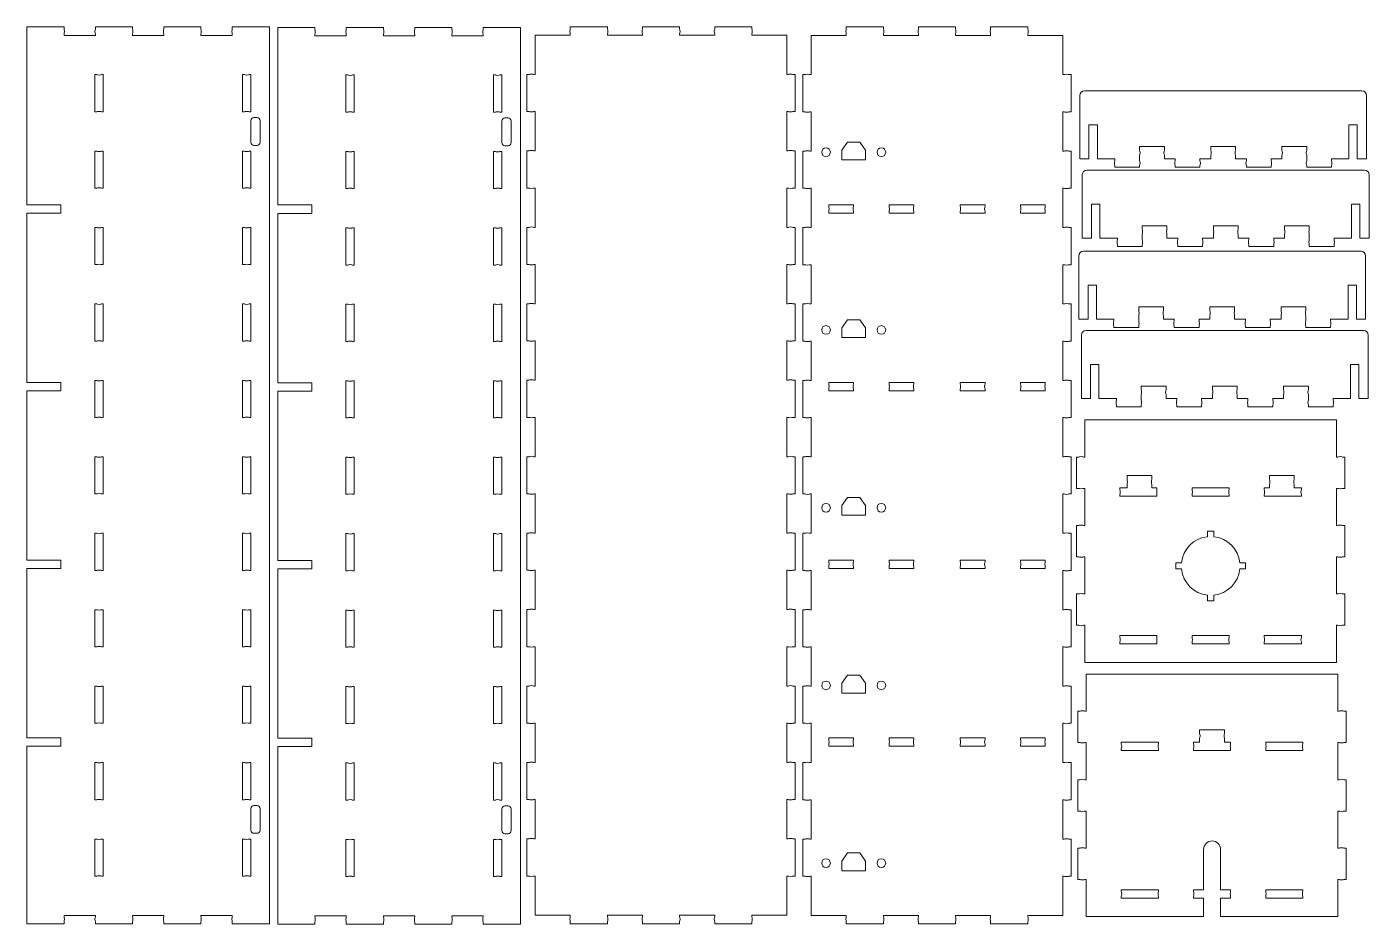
# Model space of a CAD drawing. Header units: inches. Extents: x -2.2 to 14.9, y -0.1 to 11.3.
import ezdxf

# ---------------------------------------------------------------- set-up
doc = ezdxf.new("R2010")
doc.units = ezdxf.units.IN
doc.header["$MEASUREMENT"] = 0
doc.layers.add('Visible', color=7, linetype='Continuous', lineweight=0)

# ---------------------------------------------------------------- blocks, each defined once
blk = doc.blocks.new('Block_1')
at = {"layer": 'Visible', "color": 1, "lineweight": 0, "true_color": 0xff0000}
for p, q in [((-1.693, 11.32), (-2.166, 11.32)), ((-2.166, 9.058), (-2.166, 11.32)), ((-1.693, 11.29), (-1.693, 11.32)), ((-1.294, 11.29), (-1.294, 11.32)), ((-0.822, 11.32), (-1.294, 11.32)), ((-0.822, 11.29), (-0.822, 11.32)), ((-0.423, 11.29), (-0.423, 11.32)), ((0.049, 11.32), (-0.423, 11.32)), ((0.049, 11.29), (0.049, 11.32)), ((0.448, 11.29), (0.448, 11.32)), ((0.921, 11.32), (0.448, 11.32)), ((0.921, -0.096), (0.921, 11.32)), ((1.499, 11.315), (1.027, 11.315)), ((1.027, 9.054), (1.027, 11.315)), ((1.499, 11.286), (1.499, 11.315)), ((1.898, 11.286), (1.898, 11.315)), ((2.371, 11.315), (1.898, 11.315)), ((2.371, 11.286), (2.371, 11.315)), ((2.77, 11.286), (2.77, 11.315)), ((3.242, 11.315), (2.77, 11.315)), ((3.242, 11.286), (3.242, 11.315)), ((3.641, 11.286), (3.641, 11.315)), ((4.114, 11.315), (3.641, 11.315)), ((4.114, -0.1), (4.114, 11.315)), ((4.749, 11.292), (4.749, 11.322)), ((5.222, 11.322), (4.749, 11.322)), ((5.222, 11.292), (5.222, 11.322)), ((5.667, 11.292), (5.667, 11.322)), ((6.14, 11.322), (5.667, 11.322)), ((6.14, 11.292), (6.14, 11.322)), ((6.586, 11.292), (6.586, 11.322)), ((7.058, 11.322), (6.586, 11.322)), ((7.058, 11.292), (7.058, 11.322)), ((8.26, 11.29), (8.26, 11.32)), ((8.732, 11.32), (8.26, 11.32)), ((8.732, 11.29), (8.732, 11.32)), ((9.178, 11.29), (9.178, 11.32)), ((9.651, 11.32), (9.178, 11.32)), ((9.651, 11.29), (9.651, 11.32)), ((10.096, 11.29), (10.096, 11.32)), ((10.569, 11.32), (10.096, 11.32)), ((10.569, 11.29), (10.569, 11.32)), ((-1.693, 11.213), (-1.693, 11.231)), ((-1.693, 11.213), (-1.294, 11.213)), ((-1.294, 11.213), (-1.294, 11.231)), ((-0.822, 11.213), (-0.822, 11.231)), ((-0.822, 11.213), (-0.423, 11.213)), ((-0.423, 11.213), (-0.423, 11.231)), ((0.049, 11.213), (0.049, 11.231)), ((0.049, 11.213), (0.448, 11.213)), ((0.448, 11.213), (0.448, 11.231)), ((1.499, 11.209), (1.499, 11.227)), ((1.499, 11.209), (1.898, 11.209)), ((1.898, 11.209), (1.898, 11.227)), ((2.371, 11.209), (2.371, 11.227)), ((2.371, 11.209), (2.77, 11.209)), ((2.77, 11.209), (2.77, 11.227)), ((3.242, 11.209), (3.242, 11.227)), ((3.242, 11.209), (3.641, 11.209)), ((3.641, 11.209), (3.641, 11.227)), ((4.303, 10.715), (4.303, 11.215)), ((4.303, 11.215), (4.749, 11.215)), ((4.749, 11.215), (4.749, 11.233)), ((5.222, 11.215), (5.222, 11.233)), ((5.222, 11.215), (5.667, 11.215)), ((5.667, 11.215), (5.667, 11.233)), ((6.14, 11.215), (6.14, 11.233)), ((6.14, 11.215), (6.586, 11.215)), ((6.586, 11.215), (6.586, 11.233)), ((7.058, 11.215), (7.058, 11.233)), ((7.058, 11.215), (7.504, 11.215)), ((7.504, 10.715), (7.504, 11.215)), ((7.814, 10.713), (7.814, 11.213)), ((7.814, 11.213), (8.26, 11.213)), ((8.26, 11.213), (8.26, 11.231)), ((8.732, 11.213), (8.732, 11.231)), ((8.732, 11.213), (9.178, 11.213)), ((9.178, 11.213), (9.178, 11.231)), ((9.651, 11.213), (9.651, 11.231)), ((9.651, 11.213), (10.096, 11.213)), ((10.096, 11.213), (10.096, 11.231)), ((10.569, 11.213), (10.569, 11.231)), ((10.569, 11.213), (11.015, 11.213)), ((11.015, 10.713), (11.015, 11.213)), ((-1.3, 10.713), (-1.276, 10.713)), ((-1.3, 10.241), (-1.3, 10.713)), ((-1.217, 10.713), (-1.193, 10.713)), ((-1.193, 10.241), (-1.193, 10.713)), ((0.578, 10.713), (0.602, 10.713)), ((0.578, 10.241), (0.578, 10.713)), ((0.661, 10.713), (0.685, 10.713)), ((0.685, 10.241), (0.685, 10.713)), ((1.893, 10.709), (1.917, 10.709)), ((1.893, 10.236), (1.893, 10.709)), ((1.976, 10.709), (1.999, 10.709)), ((1.999, 10.236), (1.999, 10.709)), ((3.771, 10.709), (3.795, 10.709)), ((3.771, 10.236), (3.771, 10.709)), ((3.854, 10.709), (3.877, 10.709)), ((3.877, 10.236), (3.877, 10.709)), ((4.197, 10.715), (4.197, 10.243)), ((4.226, 10.715), (4.197, 10.715)), ((4.303, 10.715), (4.285, 10.715)), ((7.504, 10.715), (7.522, 10.715)), ((7.581, 10.715), (7.61, 10.715)), ((7.61, 10.715), (7.61, 10.243)), ((7.708, 10.713), (7.708, 10.24)), ((7.737, 10.713), (7.708, 10.713)), ((7.814, 10.713), (7.796, 10.713)), ((11.015, 10.713), (11.032, 10.713)), ((11.091, 10.713), (11.121, 10.713)), ((11.121, 10.713), (11.121, 10.24)), ((11.23, 10.448), (11.23, 9.64)), ((11.289, 10.507), (14.821, 10.507)), ((14.88, 10.448), (14.88, 9.64)), ((-1.3, 10.241), (-1.276, 10.241)), ((-1.217, 10.241), (-1.193, 10.241)), ((0.578, 10.241), (0.602, 10.241)), ((0.661, 10.241), (0.685, 10.241)), ((0.685, 9.853), (0.685, 10.128)), ((0.724, 10.167), (0.763, 10.167)), ((0.803, 9.853), (0.803, 10.128)), ((1.893, 10.236), (1.917, 10.236)), ((1.976, 10.236), (1.999, 10.236)), ((3.771, 10.236), (3.795, 10.236)), ((3.854, 10.236), (3.877, 10.236)), ((3.877, 9.848), (3.877, 10.124)), ((3.917, 10.163), (3.956, 10.163)), ((3.996, 9.848), (3.996, 10.124)), ((4.226, 10.243), (4.197, 10.243)), ((4.303, 10.243), (4.285, 10.243)), ((4.303, 9.742), (4.303, 10.243)), ((7.504, 10.243), (7.522, 10.243)), ((7.504, 9.742), (7.504, 10.243)), ((7.581, 10.243), (7.61, 10.243)), ((7.737, 10.24), (7.708, 10.24)), ((7.814, 10.24), (7.796, 10.24)), ((7.814, 9.74), (7.814, 10.24)), ((11.015, 10.24), (11.032, 10.24)), ((11.015, 9.74), (11.015, 10.24)), ((11.091, 10.24), (11.121, 10.24)), ((11.348, 10.073), (11.455, 10.073)), ((11.348, 9.64), (11.348, 10.073)), ((11.455, 9.64), (11.455, 10.073)), ((14.762, 10.073), (14.656, 10.073)), ((14.656, 9.64), (14.656, 10.073)), ((14.762, 9.64), (14.762, 10.073)), ((-1.3, 9.74), (-1.276, 9.74)), ((-1.3, 9.268), (-1.3, 9.74)), ((-1.217, 9.74), (-1.193, 9.74)), ((-1.193, 9.268), (-1.193, 9.74)), ((0.578, 9.74), (0.602, 9.74)), ((0.578, 9.268), (0.578, 9.74)), ((0.661, 9.74), (0.685, 9.74)), ((0.685, 9.268), (0.685, 9.74)), ((0.724, 9.813), (0.763, 9.813)), ((1.893, 9.736), (1.917, 9.736)), ((1.893, 9.263), (1.893, 9.736)), ((1.976, 9.736), (1.999, 9.736)), ((1.999, 9.263), (1.999, 9.736)), ((3.771, 9.736), (3.795, 9.736)), ((3.771, 9.263), (3.771, 9.736)), ((3.854, 9.736), (3.877, 9.736)), ((3.877, 9.263), (3.877, 9.736)), ((3.917, 9.809), (3.956, 9.809)), ((4.197, 9.742), (4.197, 9.27)), ((4.226, 9.742), (4.197, 9.742)), ((4.303, 9.742), (4.285, 9.742)), ((7.504, 9.742), (7.522, 9.742)), ((7.581, 9.742), (7.61, 9.742)), ((7.61, 9.742), (7.61, 9.27)), ((7.708, 9.74), (7.708, 9.267)), ((7.737, 9.74), (7.708, 9.74)), ((7.814, 9.74), (7.796, 9.74)), ((8.275, 9.854), (8.204, 9.752)), ((8.204, 9.752), (8.204, 9.628)), ((8.275, 9.854), (8.433, 9.854)), ((8.433, 9.854), (8.504, 9.752)), ((8.504, 9.752), (8.504, 9.628)), ((11.015, 9.74), (11.032, 9.74)), ((11.091, 9.74), (11.121, 9.74)), ((11.121, 9.74), (11.121, 9.267)), ((11.992, 9.798), (12.307, 9.798)), ((11.992, 9.798), (11.992, 9.749)), ((12.307, 9.798), (12.307, 9.749)), ((12.898, 9.798), (13.213, 9.798)), ((12.898, 9.798), (12.898, 9.749)), ((13.213, 9.798), (13.213, 9.749)), ((14.118, 9.798), (13.803, 9.798)), ((13.803, 9.798), (13.803, 9.749)), ((14.118, 9.798), (14.118, 9.749)), ((8.204, 9.628), (8.504, 9.628)), ((11.23, 9.64), (11.348, 9.64)), ((11.455, 9.64), (11.677, 9.64)), ((11.677, 9.64), (11.677, 9.617)), ((11.992, 9.69), (11.992, 9.617)), ((12.307, 9.69), (12.307, 9.64)), ((12.307, 9.64), (12.445, 9.64)), ((12.445, 9.64), (12.445, 9.617)), ((12.76, 9.64), (12.76, 9.617)), ((12.76, 9.64), (12.898, 9.64)), ((12.898, 9.69), (12.898, 9.64)), ((13.213, 9.69), (13.213, 9.64)), ((13.213, 9.64), (13.35, 9.64)), ((13.35, 9.64), (13.35, 9.617)), ((13.665, 9.64), (13.665, 9.617)), ((13.665, 9.64), (13.803, 9.64)), ((13.803, 9.69), (13.803, 9.64)), ((14.118, 9.69), (14.118, 9.617)), ((14.433, 9.64), (14.433, 9.617)), ((14.433, 9.64), (14.656, 9.64)), ((14.762, 9.64), (14.88, 9.64)), ((11.263, 9.439), (11.263, 8.632)), ((11.322, 9.499), (14.853, 9.499)), ((11.677, 9.558), (11.677, 9.534)), ((11.677, 9.534), (11.992, 9.534)), ((11.992, 9.558), (11.992, 9.534)), ((12.445, 9.558), (12.445, 9.534)), ((12.445, 9.534), (12.76, 9.534)), ((12.76, 9.558), (12.76, 9.534)), ((13.35, 9.558), (13.35, 9.534)), ((13.665, 9.534), (13.35, 9.534)), ((13.665, 9.558), (13.665, 9.534)), ((14.118, 9.558), (14.118, 9.534)), ((14.433, 9.534), (14.118, 9.534)), ((14.433, 9.558), (14.433, 9.534)), ((14.912, 9.439), (14.912, 8.632)), ((-1.3, 9.268), (-1.276, 9.268)), ((-1.217, 9.268), (-1.193, 9.268)), ((0.578, 9.268), (0.602, 9.268)), ((0.661, 9.268), (0.685, 9.268)), ((1.893, 9.263), (1.917, 9.263)), ((1.976, 9.263), (1.999, 9.263)), ((3.771, 9.263), (3.795, 9.263)), ((3.854, 9.263), (3.877, 9.263)), ((4.226, 9.27), (4.197, 9.27)), ((4.303, 9.27), (4.285, 9.27)), ((4.303, 8.769), (4.303, 9.27)), ((7.504, 9.27), (7.522, 9.27)), ((7.504, 8.769), (7.504, 9.27)), ((7.581, 9.27), (7.61, 9.27)), ((7.737, 9.267), (7.708, 9.267)), ((7.814, 9.267), (7.796, 9.267)), ((7.814, 8.767), (7.814, 9.267)), ((11.015, 9.267), (11.032, 9.267)), ((11.015, 8.767), (11.015, 9.267)), ((11.091, 9.267), (11.121, 9.267)), ((-2.166, 9.058), (-1.733, 9.058)), ((-1.733, 9.058), (-1.733, 8.952)), ((1.027, 9.054), (1.46, 9.054)), ((1.46, 9.054), (1.46, 8.947)), ((8.351, 9.058), (8.036, 9.058)), ((8.036, 9.058), (8.036, 9.034)), ((8.351, 9.058), (8.351, 9.034)), ((8.804, 9.058), (9.119, 9.058)), ((8.804, 9.034), (8.804, 9.058)), ((9.119, 9.034), (9.119, 9.058)), ((9.71, 9.058), (10.025, 9.058)), ((9.71, 9.058), (9.71, 9.034)), ((10.025, 9.058), (10.025, 9.034)), ((10.477, 9.058), (10.792, 9.058)), ((10.477, 9.034), (10.477, 9.058)), ((10.792, 9.034), (10.792, 9.058)), ((11.381, 9.065), (11.487, 9.065)), ((11.381, 8.632), (11.381, 9.065)), ((11.487, 8.632), (11.487, 9.065)), ((14.794, 9.065), (14.688, 9.065)), ((14.688, 8.632), (14.688, 9.065)), ((14.794, 8.632), (14.794, 9.065)), ((-2.166, 6.796), (-2.166, 8.952)), ((-2.166, 8.952), (-1.733, 8.952)), ((1.027, 6.792), (1.027, 8.947)), ((1.027, 8.947), (1.46, 8.947)), ((8.036, 8.975), (8.036, 8.951)), ((8.351, 8.951), (8.036, 8.951)), ((8.351, 8.975), (8.351, 8.951)), ((8.804, 8.951), (8.804, 8.975)), ((8.804, 8.951), (9.119, 8.951)), ((9.119, 8.951), (9.119, 8.975)), ((9.71, 8.975), (9.71, 8.951)), ((9.71, 8.951), (10.025, 8.951)), ((10.025, 8.975), (10.025, 8.951)), ((10.477, 8.951), (10.477, 8.975)), ((10.477, 8.951), (10.792, 8.951)), ((10.792, 8.951), (10.792, 8.975)), ((-1.3, 8.767), (-1.276, 8.767)), ((-1.3, 8.295), (-1.3, 8.767)), ((-1.217, 8.767), (-1.193, 8.767)), ((-1.193, 8.295), (-1.193, 8.767)), ((0.578, 8.767), (0.602, 8.767)), ((0.578, 8.295), (0.578, 8.767)), ((0.661, 8.767), (0.685, 8.767)), ((0.685, 8.295), (0.685, 8.767)), ((1.893, 8.763), (1.917, 8.763)), ((1.893, 8.29), (1.893, 8.763)), ((1.976, 8.763), (1.999, 8.763)), ((1.999, 8.29), (1.999, 8.763)), ((3.771, 8.763), (3.795, 8.763)), ((3.771, 8.29), (3.771, 8.763)), ((3.854, 8.763), (3.877, 8.763)), ((3.877, 8.29), (3.877, 8.763)), ((4.197, 8.769), (4.197, 8.297)), ((4.226, 8.769), (4.197, 8.769)), ((4.303, 8.769), (4.285, 8.769)), ((7.504, 8.769), (7.522, 8.769)), ((7.581, 8.769), (7.61, 8.769)), ((7.61, 8.769), (7.61, 8.297)), ((7.708, 8.767), (7.708, 8.294)), ((7.737, 8.767), (7.708, 8.767)), ((7.814, 8.767), (7.796, 8.767)), ((11.015, 8.767), (11.032, 8.767)), ((11.091, 8.767), (11.121, 8.767)), ((11.121, 8.767), (11.121, 8.294)), ((12.025, 8.79), (12.34, 8.79)), ((12.025, 8.79), (12.025, 8.741)), ((12.34, 8.79), (12.34, 8.741)), ((12.93, 8.79), (13.245, 8.79)), ((12.93, 8.79), (12.93, 8.741)), ((13.245, 8.79), (13.245, 8.741)), ((14.151, 8.79), (13.836, 8.79)), ((13.836, 8.79), (13.836, 8.741)), ((14.151, 8.79), (14.151, 8.741)), ((11.263, 8.632), (11.381, 8.632)), ((11.487, 8.632), (11.71, 8.632)), ((11.71, 8.632), (11.71, 8.609)), ((11.71, 8.55), (11.71, 8.526)), ((12.025, 8.682), (12.025, 8.609)), ((12.025, 8.55), (12.025, 8.526)), ((12.34, 8.682), (12.34, 8.632)), ((12.34, 8.632), (12.477, 8.632)), ((12.477, 8.632), (12.477, 8.609)), ((12.477, 8.55), (12.477, 8.526)), ((12.792, 8.632), (12.792, 8.609)), ((12.792, 8.632), (12.93, 8.632)), ((12.792, 8.55), (12.792, 8.526)), ((12.93, 8.682), (12.93, 8.632)), ((13.245, 8.682), (13.245, 8.632)), ((13.245, 8.632), (13.383, 8.632)), ((13.383, 8.632), (13.383, 8.609)), ((13.383, 8.55), (13.383, 8.526)), ((13.698, 8.632), (13.698, 8.609)), ((13.698, 8.632), (13.836, 8.632)), ((13.698, 8.55), (13.698, 8.526)), ((13.836, 8.682), (13.836, 8.632)), ((14.151, 8.682), (14.151, 8.609)), ((14.151, 8.55), (14.151, 8.526)), ((14.466, 8.632), (14.466, 8.609)), ((14.466, 8.632), (14.688, 8.632)), ((14.466, 8.55), (14.466, 8.526)), ((14.794, 8.632), (14.912, 8.632)), ((11.218, 8.406), (11.218, 7.599)), ((11.277, 8.466), (14.809, 8.466)), ((11.71, 8.526), (12.025, 8.526)), ((12.477, 8.526), (12.792, 8.526)), ((13.698, 8.526), (13.383, 8.526)), ((14.466, 8.526), (14.151, 8.526)), ((14.868, 8.406), (14.868, 7.599)), ((-1.3, 8.295), (-1.276, 8.295)), ((-1.217, 8.295), (-1.193, 8.295)), ((0.578, 8.295), (0.602, 8.295)), ((0.661, 8.295), (0.685, 8.295)), ((1.893, 8.29), (1.917, 8.29)), ((1.976, 8.29), (1.999, 8.29)), ((3.771, 8.29), (3.795, 8.29)), ((3.854, 8.29), (3.877, 8.29)), ((4.226, 8.297), (4.197, 8.297)), ((4.303, 8.297), (4.285, 8.297)), ((4.303, 7.796), (4.303, 8.297)), ((7.504, 8.297), (7.522, 8.297)), ((7.504, 7.796), (7.504, 8.297)), ((7.581, 8.297), (7.61, 8.297)), ((7.737, 8.294), (7.708, 8.294)), ((7.814, 8.294), (7.796, 8.294)), ((7.814, 7.794), (7.814, 8.294)), ((11.015, 8.294), (11.032, 8.294)), ((11.015, 7.794), (11.015, 8.294)), ((11.091, 8.294), (11.121, 8.294)), ((11.336, 8.032), (11.443, 8.032)), ((11.336, 7.599), (11.336, 8.032)), ((11.443, 7.599), (11.443, 8.032)), ((14.75, 8.032), (14.644, 8.032)), ((14.644, 7.599), (14.644, 8.032)), ((14.75, 7.599), (14.75, 8.032)), ((-1.3, 7.794), (-1.276, 7.794)), ((-1.3, 7.322), (-1.3, 7.794)), ((-1.217, 7.794), (-1.193, 7.794)), ((-1.193, 7.322), (-1.193, 7.794)), ((0.578, 7.794), (0.602, 7.794)), ((0.578, 7.322), (0.578, 7.794)), ((0.661, 7.794), (0.685, 7.794)), ((0.685, 7.322), (0.685, 7.794)), ((1.893, 7.79), (1.917, 7.79)), ((1.893, 7.317), (1.893, 7.79)), ((1.976, 7.79), (1.999, 7.79)), ((1.999, 7.317), (1.999, 7.79)), ((3.771, 7.79), (3.795, 7.79)), ((3.771, 7.317), (3.771, 7.79)), ((3.854, 7.79), (3.877, 7.79)), ((3.877, 7.317), (3.877, 7.79)), ((4.197, 7.796), (4.197, 7.324)), ((4.226, 7.796), (4.197, 7.796)), ((4.303, 7.796), (4.285, 7.796)), ((7.504, 7.796), (7.522, 7.796)), ((7.581, 7.796), (7.61, 7.796)), ((7.61, 7.796), (7.61, 7.324)), ((7.708, 7.794), (7.708, 7.322)), ((7.737, 7.794), (7.708, 7.794)), ((7.814, 7.794), (7.796, 7.794)), ((11.015, 7.794), (11.032, 7.794)), ((11.091, 7.794), (11.121, 7.794)), ((11.121, 7.794), (11.121, 7.322)), ((11.98, 7.757), (12.295, 7.757)), ((11.98, 7.757), (11.98, 7.708)), ((12.295, 7.757), (12.295, 7.708)), ((12.886, 7.757), (13.201, 7.757)), ((12.886, 7.757), (12.886, 7.708)), ((13.201, 7.757), (13.201, 7.708)), ((14.106, 7.757), (13.791, 7.757)), ((13.791, 7.757), (13.791, 7.708)), ((14.106, 7.757), (14.106, 7.708)), ((8.275, 7.592), (8.204, 7.49)), ((8.275, 7.592), (8.433, 7.592)), ((8.433, 7.592), (8.504, 7.49)), ((11.218, 7.599), (11.336, 7.599)), ((11.443, 7.599), (11.665, 7.599)), ((11.665, 7.599), (11.665, 7.576)), ((11.665, 7.517), (11.665, 7.493)), ((11.98, 7.649), (11.98, 7.576)), ((11.98, 7.517), (11.98, 7.493)), ((12.295, 7.649), (12.295, 7.599)), ((12.295, 7.599), (12.433, 7.599)), ((12.433, 7.599), (12.433, 7.576)), ((12.433, 7.517), (12.433, 7.493)), ((12.748, 7.599), (12.748, 7.576)), ((12.748, 7.599), (12.886, 7.599)), ((12.748, 7.517), (12.748, 7.493)), ((12.886, 7.649), (12.886, 7.599)), ((13.201, 7.649), (13.201, 7.599)), ((13.201, 7.599), (13.338, 7.599)), ((13.338, 7.599), (13.338, 7.576)), ((13.338, 7.517), (13.338, 7.493)), ((13.653, 7.599), (13.653, 7.576)), ((13.653, 7.599), (13.791, 7.599)), ((13.653, 7.517), (13.653, 7.493)), ((13.791, 7.649), (13.791, 7.599)), ((14.106, 7.649), (14.106, 7.576)), ((14.106, 7.517), (14.106, 7.493)), ((14.421, 7.599), (14.421, 7.576)), ((14.421, 7.599), (14.644, 7.599)), ((14.421, 7.517), (14.421, 7.493)), ((14.75, 7.599), (14.868, 7.599)), ((8.204, 7.49), (8.204, 7.366)), ((8.204, 7.366), (8.504, 7.366)), ((8.504, 7.49), (8.504, 7.366)), ((11.251, 7.398), (11.251, 6.591)), ((11.31, 7.457), (14.841, 7.457)), ((11.665, 7.493), (11.98, 7.493)), ((12.433, 7.493), (12.748, 7.493)), ((13.653, 7.493), (13.338, 7.493)), ((14.421, 7.493), (14.106, 7.493)), ((14.901, 7.398), (14.901, 6.591)), ((-1.3, 7.322), (-1.276, 7.322)), ((-1.217, 7.322), (-1.193, 7.322)), ((0.578, 7.322), (0.602, 7.322)), ((0.661, 7.322), (0.685, 7.322)), ((1.893, 7.317), (1.917, 7.317)), ((1.976, 7.317), (1.999, 7.317)), ((3.771, 7.317), (3.795, 7.317)), ((3.854, 7.317), (3.877, 7.317)), ((4.226, 7.324), (4.197, 7.324)), ((4.303, 7.324), (4.285, 7.324)), ((4.303, 6.823), (4.303, 7.324)), ((7.504, 7.324), (7.522, 7.324)), ((7.504, 6.823), (7.504, 7.324)), ((7.581, 7.324), (7.61, 7.324)), ((7.737, 7.322), (7.708, 7.322)), ((7.814, 7.322), (7.796, 7.322)), ((7.814, 6.821), (7.814, 7.322)), ((11.015, 7.322), (11.032, 7.322)), ((11.015, 6.821), (11.015, 7.322)), ((11.091, 7.322), (11.121, 7.322)), ((11.369, 7.024), (11.475, 7.024)), ((11.369, 6.591), (11.369, 7.024)), ((11.475, 6.591), (11.475, 7.024)), ((14.782, 7.024), (14.676, 7.024)), ((14.676, 6.591), (14.676, 7.024)), ((14.782, 6.591), (14.782, 7.024)), ((-2.166, 6.796), (-1.733, 6.796)), ((-2.166, 4.534), (-2.166, 6.69)), ((-2.166, 6.69), (-1.733, 6.69)), ((-1.733, 6.796), (-1.733, 6.69)), ((-1.3, 6.821), (-1.276, 6.821)), ((-1.3, 6.349), (-1.3, 6.821)), ((-1.217, 6.821), (-1.193, 6.821)), ((-1.193, 6.349), (-1.193, 6.821)), ((0.578, 6.821), (0.602, 6.821)), ((0.578, 6.349), (0.578, 6.821)), ((0.661, 6.821), (0.685, 6.821)), ((0.685, 6.349), (0.685, 6.821)), ((1.027, 6.792), (1.46, 6.792)), ((1.027, 4.53), (1.027, 6.686)), ((1.027, 6.686), (1.46, 6.686)), ((1.46, 6.792), (1.46, 6.686)), ((1.893, 6.817), (1.917, 6.817)), ((1.893, 6.345), (1.893, 6.817)), ((1.976, 6.817), (1.999, 6.817)), ((1.999, 6.345), (1.999, 6.817)), ((3.771, 6.817), (3.795, 6.817)), ((3.771, 6.345), (3.771, 6.817)), ((3.854, 6.817), (3.877, 6.817)), ((3.877, 6.345), (3.877, 6.817)), ((4.197, 6.823), (4.197, 6.351)), ((4.226, 6.823), (4.197, 6.823)), ((4.303, 6.823), (4.285, 6.823)), ((7.504, 6.823), (7.522, 6.823)), ((7.581, 6.823), (7.61, 6.823)), ((7.61, 6.823), (7.61, 6.351)), ((7.708, 6.821), (7.708, 6.349)), ((7.737, 6.821), (7.708, 6.821)), ((7.814, 6.821), (7.796, 6.821)), ((8.351, 6.796), (8.036, 6.796)), ((8.036, 6.796), (8.036, 6.772)), ((8.036, 6.713), (8.036, 6.69)), ((8.351, 6.69), (8.036, 6.69)), ((8.351, 6.796), (8.351, 6.772)), ((8.351, 6.713), (8.351, 6.69)), ((8.804, 6.796), (9.119, 6.796)), ((8.804, 6.772), (8.804, 6.796)), ((8.804, 6.69), (8.804, 6.713)), ((8.804, 6.69), (9.119, 6.69)), ((9.119, 6.772), (9.119, 6.796)), ((9.119, 6.69), (9.119, 6.713)), ((9.71, 6.796), (10.025, 6.796)), ((9.71, 6.796), (9.71, 6.772)), ((9.71, 6.713), (9.71, 6.69)), ((9.71, 6.69), (10.025, 6.69)), ((10.025, 6.796), (10.025, 6.772)), ((10.025, 6.713), (10.025, 6.69)), ((10.477, 6.796), (10.792, 6.796)), ((10.477, 6.772), (10.477, 6.796)), ((10.477, 6.69), (10.477, 6.713)), ((10.477, 6.69), (10.792, 6.69)), ((10.792, 6.772), (10.792, 6.796)), ((10.792, 6.69), (10.792, 6.713)), ((11.015, 6.821), (11.032, 6.821)), ((11.091, 6.821), (11.121, 6.821)), ((11.121, 6.821), (11.121, 6.349)), ((12.013, 6.749), (12.328, 6.749)), ((12.013, 6.749), (12.013, 6.7)), ((12.328, 6.749), (12.328, 6.7)), ((12.918, 6.749), (13.233, 6.749)), ((12.918, 6.749), (12.918, 6.7)), ((13.233, 6.749), (13.233, 6.7)), ((14.139, 6.749), (13.824, 6.749)), ((13.824, 6.749), (13.824, 6.7)), ((14.139, 6.749), (14.139, 6.7)), ((11.251, 6.591), (11.369, 6.591)), ((11.475, 6.591), (11.698, 6.591)), ((11.698, 6.591), (11.698, 6.568)), ((11.698, 6.509), (11.698, 6.485)), ((12.013, 6.641), (12.013, 6.568)), ((12.013, 6.509), (12.013, 6.485)), ((12.328, 6.641), (12.328, 6.591)), ((12.328, 6.591), (12.465, 6.591)), ((12.465, 6.591), (12.465, 6.568)), ((12.465, 6.509), (12.465, 6.485)), ((12.78, 6.591), (12.78, 6.568)), ((12.78, 6.591), (12.918, 6.591)), ((12.78, 6.509), (12.78, 6.485)), ((12.918, 6.641), (12.918, 6.591)), ((13.233, 6.641), (13.233, 6.591)), ((13.233, 6.591), (13.371, 6.591)), ((13.371, 6.591), (13.371, 6.568)), ((13.371, 6.509), (13.371, 6.485)), ((13.686, 6.591), (13.686, 6.568)), ((13.686, 6.591), (13.824, 6.591)), ((13.686, 6.509), (13.686, 6.485)), ((13.824, 6.641), (13.824, 6.591)), ((14.139, 6.641), (14.139, 6.568)), ((14.139, 6.509), (14.139, 6.485)), ((14.454, 6.591), (14.454, 6.568)), ((14.454, 6.591), (14.676, 6.591)), ((14.454, 6.509), (14.454, 6.485)), ((14.782, 6.591), (14.901, 6.591)), ((-1.3, 6.349), (-1.276, 6.349)), ((-1.217, 6.349), (-1.193, 6.349)), ((0.578, 6.349), (0.602, 6.349)), ((0.661, 6.349), (0.685, 6.349)), ((1.893, 6.345), (1.917, 6.345)), ((1.976, 6.345), (1.999, 6.345)), ((3.771, 6.345), (3.795, 6.345)), ((3.854, 6.345), (3.877, 6.345)), ((4.226, 6.351), (4.197, 6.351)), ((4.303, 6.351), (4.285, 6.351)), ((4.303, 5.85), (4.303, 6.351)), ((7.504, 6.351), (7.522, 6.351)), ((7.504, 5.85), (7.504, 6.351)), ((7.581, 6.351), (7.61, 6.351)), ((7.737, 6.349), (7.708, 6.349)), ((7.814, 6.349), (7.796, 6.349)), ((7.814, 5.848), (7.814, 6.349)), ((11.015, 6.349), (11.032, 6.349)), ((11.015, 5.848), (11.015, 6.349)), ((11.091, 6.349), (11.121, 6.349)), ((11.698, 6.485), (12.013, 6.485)), ((12.465, 6.485), (12.78, 6.485)), ((13.686, 6.485), (13.371, 6.485)), ((14.454, 6.485), (14.139, 6.485)), ((11.295, 6.318), (11.295, 5.846)), ((11.295, 6.318), (14.496, 6.318)), ((14.496, 6.318), (14.496, 5.846)), ((-1.3, 5.848), (-1.276, 5.848)), ((-1.3, 5.376), (-1.3, 5.848)), ((-1.217, 5.848), (-1.193, 5.848)), ((-1.193, 5.376), (-1.193, 5.848)), ((0.578, 5.848), (0.602, 5.848)), ((0.578, 5.376), (0.578, 5.848)), ((0.661, 5.848), (0.685, 5.848)), ((0.685, 5.376), (0.685, 5.848)), ((1.893, 5.844), (1.917, 5.844)), ((1.893, 5.372), (1.893, 5.844)), ((1.976, 5.844), (1.999, 5.844)), ((1.999, 5.372), (1.999, 5.844)), ((3.771, 5.844), (3.795, 5.844)), ((3.771, 5.372), (3.771, 5.844)), ((3.854, 5.844), (3.877, 5.844)), ((3.877, 5.372), (3.877, 5.844)), ((4.197, 5.85), (4.197, 5.378)), ((4.226, 5.85), (4.197, 5.85)), ((4.303, 5.85), (4.285, 5.85)), ((7.504, 5.85), (7.522, 5.85)), ((7.581, 5.85), (7.61, 5.85)), ((7.61, 5.85), (7.61, 5.378)), ((7.708, 5.848), (7.708, 5.376)), ((7.737, 5.848), (7.708, 5.848)), ((7.814, 5.848), (7.796, 5.848)), ((11.015, 5.848), (11.032, 5.848)), ((11.091, 5.848), (11.121, 5.848)), ((11.121, 5.848), (11.121, 5.376)), ((11.189, 5.447), (11.189, 5.846)), ((11.218, 5.846), (11.189, 5.846)), ((11.295, 5.846), (11.277, 5.846)), ((14.496, 5.846), (14.514, 5.846)), ((14.573, 5.846), (14.602, 5.846)), ((14.602, 5.447), (14.602, 5.846)), ((11.833, 5.61), (12.147, 5.61)), ((11.833, 5.561), (11.833, 5.61)), ((11.833, 5.452), (11.833, 5.502)), ((12.147, 5.561), (12.147, 5.61)), ((12.147, 5.452), (12.147, 5.502)), ((13.959, 5.61), (13.644, 5.61)), ((13.644, 5.561), (13.644, 5.61)), ((13.644, 5.452), (13.644, 5.502)), ((13.959, 5.561), (13.959, 5.61)), ((13.959, 5.452), (13.959, 5.502)), ((-1.3, 5.376), (-1.276, 5.376)), ((-1.217, 5.376), (-1.193, 5.376)), ((0.578, 5.376), (0.602, 5.376)), ((0.661, 5.376), (0.685, 5.376)), ((1.893, 5.372), (1.917, 5.372)), ((1.976, 5.372), (1.999, 5.372)), ((3.771, 5.372), (3.795, 5.372)), ((3.854, 5.372), (3.877, 5.372)), ((4.226, 5.378), (4.197, 5.378)), ((4.303, 5.378), (4.285, 5.378)), ((4.303, 4.877), (4.303, 5.378)), ((7.504, 5.378), (7.522, 5.378)), ((7.504, 4.877), (7.504, 5.378)), ((7.581, 5.378), (7.61, 5.378)), ((7.737, 5.376), (7.708, 5.376)), ((7.814, 5.376), (7.796, 5.376)), ((7.814, 4.875), (7.814, 5.376)), ((8.275, 5.33), (8.204, 5.228)), ((8.275, 5.33), (8.433, 5.33)), ((8.433, 5.33), (8.504, 5.228)), ((11.015, 5.376), (11.032, 5.376)), ((11.015, 4.875), (11.015, 5.376)), ((11.091, 5.376), (11.121, 5.376)), ((11.218, 5.447), (11.189, 5.447)), ((11.295, 5.447), (11.277, 5.447)), ((11.295, 5.447), (11.295, 4.975)), ((11.741, 5.452), (11.741, 5.429)), ((11.741, 5.452), (11.833, 5.452)), ((11.741, 5.37), (11.741, 5.346)), ((11.741, 5.346), (12.213, 5.346)), ((12.147, 5.452), (12.213, 5.452)), ((12.213, 5.452), (12.213, 5.429)), ((12.213, 5.37), (12.213, 5.346)), ((12.659, 5.452), (13.132, 5.452)), ((12.659, 5.452), (12.659, 5.429)), ((12.659, 5.37), (12.659, 5.346)), ((12.659, 5.346), (13.132, 5.346)), ((13.132, 5.452), (13.132, 5.429)), ((13.132, 5.37), (13.132, 5.346)), ((13.578, 5.452), (13.578, 5.429)), ((13.578, 5.452), (13.644, 5.452)), ((13.578, 5.37), (13.578, 5.346)), ((13.578, 5.346), (14.05, 5.346)), ((13.959, 5.452), (14.05, 5.452)), ((14.05, 5.452), (14.05, 5.429)), ((14.05, 5.37), (14.05, 5.346)), ((14.496, 5.447), (14.514, 5.447)), ((14.496, 5.447), (14.496, 4.975)), ((14.573, 5.447), (14.602, 5.447)), ((8.204, 5.228), (8.204, 5.104)), ((8.504, 5.228), (8.504, 5.104)), ((8.204, 5.104), (8.504, 5.104)), ((11.189, 4.576), (11.189, 4.975)), ((11.218, 4.975), (11.189, 4.975)), ((11.295, 4.975), (11.277, 4.975)), ((14.496, 4.975), (14.514, 4.975)), ((14.573, 4.975), (14.602, 4.975)), ((14.602, 4.576), (14.602, 4.975)), ((-1.3, 4.875), (-1.276, 4.875)), ((-1.3, 4.403), (-1.3, 4.875)), ((-1.217, 4.875), (-1.193, 4.875)), ((-1.193, 4.403), (-1.193, 4.875)), ((0.578, 4.875), (0.602, 4.875)), ((0.578, 4.403), (0.578, 4.875)), ((0.661, 4.875), (0.685, 4.875)), ((0.685, 4.403), (0.685, 4.875)), ((1.893, 4.871), (1.917, 4.871)), ((1.893, 4.399), (1.893, 4.871)), ((1.976, 4.871), (1.999, 4.871)), ((1.999, 4.399), (1.999, 4.871)), ((3.771, 4.871), (3.795, 4.871)), ((3.771, 4.399), (3.771, 4.871)), ((3.854, 4.871), (3.877, 4.871)), ((3.877, 4.399), (3.877, 4.871)), ((4.197, 4.877), (4.197, 4.405)), ((4.226, 4.877), (4.197, 4.877)), ((4.303, 4.877), (4.285, 4.877)), ((7.504, 4.877), (7.522, 4.877)), ((7.581, 4.877), (7.61, 4.877)), ((7.61, 4.877), (7.61, 4.405)), ((7.708, 4.875), (7.708, 4.403)), ((7.737, 4.875), (7.708, 4.875)), ((7.814, 4.875), (7.796, 4.875)), ((11.015, 4.875), (11.032, 4.875)), ((11.091, 4.875), (11.121, 4.875)), ((11.121, 4.875), (11.121, 4.403)), ((12.856, 4.903), (12.935, 4.903)), ((12.856, 4.903), (12.856, 4.832)), ((12.935, 4.903), (12.935, 4.832)), ((-2.166, 4.534), (-1.733, 4.534)), ((-1.733, 4.534), (-1.733, 4.428)), ((1.027, 4.53), (1.46, 4.53)), ((1.46, 4.53), (1.46, 4.424)), ((8.351, 4.534), (8.036, 4.534)), ((8.036, 4.534), (8.036, 4.511)), ((8.036, 4.451), (8.036, 4.428)), ((8.351, 4.534), (8.351, 4.511)), ((8.351, 4.451), (8.351, 4.428)), ((8.804, 4.534), (9.119, 4.534)), ((8.804, 4.511), (8.804, 4.534)), ((8.804, 4.428), (8.804, 4.451)), ((9.119, 4.511), (9.119, 4.534)), ((9.119, 4.428), (9.119, 4.451)), ((9.71, 4.534), (10.025, 4.534)), ((9.71, 4.534), (9.71, 4.511)), ((9.71, 4.451), (9.71, 4.428)), ((10.025, 4.534), (10.025, 4.511)), ((10.025, 4.451), (10.025, 4.428)), ((10.477, 4.534), (10.792, 4.534)), ((10.477, 4.511), (10.477, 4.534)), ((10.477, 4.428), (10.477, 4.451)), ((10.792, 4.511), (10.792, 4.534)), ((10.792, 4.428), (10.792, 4.451)), ((11.218, 4.576), (11.189, 4.576)), ((11.295, 4.576), (11.277, 4.576)), ((11.295, 4.576), (11.295, 4.103)), ((12.453, 4.5), (12.524, 4.5)), ((12.453, 4.5), (12.453, 4.421)), ((13.267, 4.5), (13.338, 4.5)), ((13.338, 4.5), (13.338, 4.421)), ((14.496, 4.576), (14.514, 4.576)), ((14.496, 4.576), (14.496, 4.103)), ((14.573, 4.576), (14.602, 4.576)), ((-2.166, 2.273), (-2.166, 4.428)), ((-2.166, 4.428), (-1.733, 4.428)), ((-1.3, 4.403), (-1.276, 4.403)), ((-1.217, 4.403), (-1.193, 4.403)), ((0.578, 4.403), (0.602, 4.403)), ((0.661, 4.403), (0.685, 4.403)), ((1.027, 2.268), (1.027, 4.424)), ((1.027, 4.424), (1.46, 4.424)), ((1.893, 4.399), (1.917, 4.399)), ((1.976, 4.399), (1.999, 4.399)), ((3.771, 4.399), (3.795, 4.399)), ((3.854, 4.399), (3.877, 4.399)), ((4.226, 4.405), (4.197, 4.405)), ((4.303, 4.405), (4.285, 4.405)), ((4.303, 3.904), (4.303, 4.405)), ((7.504, 4.405), (7.522, 4.405)), ((7.504, 3.904), (7.504, 4.405)), ((7.581, 4.405), (7.61, 4.405)), ((7.737, 4.403), (7.708, 4.403)), ((7.814, 4.403), (7.796, 4.403)), ((7.814, 3.902), (7.814, 4.403)), ((8.351, 4.428), (8.036, 4.428)), ((8.804, 4.428), (9.119, 4.428)), ((9.71, 4.428), (10.025, 4.428)), ((10.477, 4.428), (10.792, 4.428)), ((11.015, 4.403), (11.032, 4.403)), ((11.015, 3.902), (11.015, 4.403)), ((11.091, 4.403), (11.121, 4.403)), ((12.453, 4.421), (12.524, 4.421)), ((13.267, 4.421), (13.338, 4.421)), ((11.189, 3.704), (11.189, 4.103)), ((11.218, 4.103), (11.189, 4.103)), ((11.295, 4.103), (11.277, 4.103)), ((14.496, 4.103), (14.514, 4.103)), ((14.573, 4.103), (14.602, 4.103)), ((14.602, 3.704), (14.602, 4.103)), ((12.856, 4.088), (12.856, 4.017)), ((12.856, 4.017), (12.935, 4.017)), ((12.935, 4.088), (12.935, 4.017)), ((-1.3, 3.902), (-1.276, 3.902)), ((-1.3, 3.43), (-1.3, 3.902)), ((-1.217, 3.902), (-1.193, 3.902)), ((-1.193, 3.43), (-1.193, 3.902)), ((0.578, 3.902), (0.602, 3.902)), ((0.578, 3.43), (0.578, 3.902)), ((0.661, 3.902), (0.685, 3.902)), ((0.685, 3.43), (0.685, 3.902)), ((1.893, 3.898), (1.917, 3.898)), ((1.893, 3.426), (1.893, 3.898)), ((1.976, 3.898), (1.999, 3.898)), ((1.999, 3.426), (1.999, 3.898)), ((3.771, 3.898), (3.795, 3.898)), ((3.771, 3.426), (3.771, 3.898)), ((3.854, 3.898), (3.877, 3.898)), ((3.877, 3.426), (3.877, 3.898)), ((4.197, 3.904), (4.197, 3.432)), ((4.226, 3.904), (4.197, 3.904)), ((4.303, 3.904), (4.285, 3.904)), ((7.504, 3.904), (7.522, 3.904)), ((7.581, 3.904), (7.61, 3.904)), ((7.61, 3.904), (7.61, 3.432)), ((7.708, 3.902), (7.708, 3.43)), ((7.737, 3.902), (7.708, 3.902)), ((7.814, 3.902), (7.796, 3.902)), ((11.015, 3.902), (11.032, 3.902)), ((11.091, 3.902), (11.121, 3.902)), ((11.121, 3.902), (11.121, 3.43)), ((11.218, 3.704), (11.189, 3.704)), ((11.295, 3.704), (11.277, 3.704)), ((11.295, 3.704), (11.295, 3.232)), ((14.496, 3.704), (14.514, 3.704)), ((14.496, 3.704), (14.496, 3.232)), ((14.573, 3.704), (14.602, 3.704)), ((-1.3, 3.43), (-1.276, 3.43)), ((-1.217, 3.43), (-1.193, 3.43)), ((0.578, 3.43), (0.602, 3.43)), ((0.661, 3.43), (0.685, 3.43)), ((1.893, 3.426), (1.917, 3.426)), ((1.976, 3.426), (1.999, 3.426)), ((3.771, 3.426), (3.795, 3.426)), ((3.854, 3.426), (3.877, 3.426)), ((4.226, 3.432), (4.197, 3.432)), ((4.303, 3.432), (4.285, 3.432)), ((4.303, 2.931), (4.303, 3.432)), ((7.504, 3.432), (7.522, 3.432)), ((7.504, 2.931), (7.504, 3.432)), ((7.581, 3.432), (7.61, 3.432)), ((7.737, 3.43), (7.708, 3.43)), ((7.814, 3.43), (7.796, 3.43)), ((7.814, 2.929), (7.814, 3.43)), ((11.015, 3.43), (11.032, 3.43)), ((11.015, 2.929), (11.015, 3.43)), ((11.091, 3.43), (11.121, 3.43)), ((11.741, 3.574), (12.213, 3.574)), ((11.741, 3.574), (11.741, 3.551)), ((11.741, 3.492), (11.741, 3.468)), ((11.741, 3.468), (12.213, 3.468)), ((12.213, 3.574), (12.213, 3.551)), ((12.213, 3.492), (12.213, 3.468)), ((12.659, 3.574), (13.132, 3.574)), ((12.659, 3.574), (12.659, 3.551)), ((12.659, 3.492), (12.659, 3.468)), ((12.659, 3.468), (13.132, 3.468)), ((13.132, 3.574), (13.132, 3.551)), ((13.132, 3.492), (13.132, 3.468)), ((13.578, 3.574), (14.05, 3.574)), ((13.578, 3.574), (13.578, 3.551)), ((13.578, 3.492), (13.578, 3.468)), ((13.578, 3.468), (14.05, 3.468)), ((14.05, 3.574), (14.05, 3.551)), ((14.05, 3.492), (14.05, 3.468)), ((11.295, 3.232), (14.496, 3.232)), ((11.314, 3.083), (11.314, 2.611)), ((11.314, 3.083), (14.514, 3.083)), ((14.514, 3.083), (14.514, 2.611)), ((-1.3, 2.93), (-1.276, 2.93)), ((-1.3, 2.457), (-1.3, 2.93)), ((-1.217, 2.93), (-1.193, 2.93)), ((-1.193, 2.457), (-1.193, 2.93)), ((0.578, 2.93), (0.602, 2.93)), ((0.578, 2.457), (0.578, 2.93)), ((0.661, 2.93), (0.685, 2.93)), ((0.685, 2.457), (0.685, 2.93)), ((1.893, 2.925), (1.917, 2.925)), ((1.893, 2.453), (1.893, 2.925)), ((1.976, 2.925), (1.999, 2.925)), ((1.999, 2.453), (1.999, 2.925)), ((3.771, 2.925), (3.795, 2.925)), ((3.771, 2.453), (3.771, 2.925)), ((3.854, 2.925), (3.877, 2.925)), ((3.877, 2.453), (3.877, 2.925)), ((4.197, 2.931), (4.197, 2.459)), ((4.226, 2.931), (4.197, 2.931)), ((4.303, 2.931), (4.285, 2.931)), ((7.504, 2.931), (7.522, 2.931)), ((7.581, 2.931), (7.61, 2.931)), ((7.61, 2.931), (7.61, 2.459)), ((7.708, 2.929), (7.708, 2.457)), ((7.737, 2.929), (7.708, 2.929)), ((7.814, 2.929), (7.796, 2.929)), ((8.275, 3.069), (8.204, 2.966)), ((8.204, 2.966), (8.204, 2.842)), ((8.275, 3.069), (8.433, 3.069)), ((8.433, 3.069), (8.504, 2.966)), ((8.504, 2.966), (8.504, 2.842)), ((11.015, 2.929), (11.032, 2.929)), ((11.091, 2.929), (11.121, 2.929)), ((11.121, 2.929), (11.121, 2.457)), ((8.204, 2.842), (8.504, 2.842)), ((11.207, 2.212), (11.207, 2.611)), ((11.237, 2.611), (11.207, 2.611)), ((11.314, 2.611), (11.296, 2.611)), ((14.514, 2.611), (14.532, 2.611)), ((14.591, 2.611), (14.621, 2.611)), ((14.621, 2.212), (14.621, 2.611)), ((-1.3, 2.457), (-1.276, 2.457)), ((-1.217, 2.457), (-1.193, 2.457)), ((0.578, 2.457), (0.602, 2.457)), ((0.661, 2.457), (0.685, 2.457)), ((1.893, 2.453), (1.917, 2.453)), ((1.976, 2.453), (1.999, 2.453)), ((3.771, 2.453), (3.795, 2.453)), ((3.854, 2.453), (3.877, 2.453)), ((4.226, 2.459), (4.197, 2.459)), ((4.303, 2.459), (4.285, 2.459)), ((4.303, 1.959), (4.303, 2.459)), ((7.504, 2.459), (7.522, 2.459)), ((7.504, 1.959), (7.504, 2.459)), ((7.581, 2.459), (7.61, 2.459)), ((7.737, 2.457), (7.708, 2.457)), ((7.814, 2.457), (7.796, 2.457)), ((7.814, 1.956), (7.814, 2.457)), ((11.015, 2.457), (11.032, 2.457)), ((11.015, 1.956), (11.015, 2.457)), ((11.091, 2.457), (11.121, 2.457)), ((-2.166, 2.273), (-1.733, 2.273)), ((-1.733, 2.273), (-1.733, 2.166)), ((1.027, 2.268), (1.46, 2.268)), ((1.46, 2.268), (1.46, 2.162)), ((8.351, 2.272), (8.036, 2.272)), ((8.036, 2.272), (8.036, 2.249)), ((8.351, 2.272), (8.351, 2.249)), ((8.804, 2.272), (9.119, 2.272)), ((8.804, 2.249), (8.804, 2.272)), ((9.119, 2.249), (9.119, 2.272)), ((9.71, 2.272), (10.025, 2.272)), ((9.71, 2.272), (9.71, 2.249)), ((10.025, 2.272), (10.025, 2.249)), ((10.477, 2.272), (10.792, 2.272)), ((10.477, 2.249), (10.477, 2.272)), ((10.792, 2.249), (10.792, 2.272)), ((12.756, 2.374), (13.071, 2.374)), ((12.756, 2.325), (12.756, 2.374)), ((12.756, 2.217), (12.756, 2.266)), ((13.071, 2.325), (13.071, 2.374)), ((13.071, 2.217), (13.071, 2.266)), ((-2.166, -0.096), (-2.166, 2.166)), ((-2.166, 2.166), (-1.733, 2.166)), ((1.027, -0.1), (1.027, 2.162)), ((1.027, 2.162), (1.46, 2.162)), ((8.036, 2.19), (8.036, 2.166)), ((8.351, 2.166), (8.036, 2.166)), ((8.351, 2.19), (8.351, 2.166)), ((8.804, 2.166), (8.804, 2.19)), ((8.804, 2.166), (9.119, 2.166)), ((9.119, 2.166), (9.119, 2.19)), ((9.71, 2.19), (9.71, 2.166)), ((9.71, 2.166), (10.025, 2.166)), ((10.025, 2.19), (10.025, 2.166)), ((10.477, 2.166), (10.477, 2.19)), ((10.477, 2.166), (10.792, 2.166)), ((10.792, 2.166), (10.792, 2.19)), ((11.237, 2.212), (11.207, 2.212)), ((11.314, 2.212), (11.296, 2.212)), ((11.314, 2.212), (11.314, 1.739)), ((11.759, 2.217), (12.232, 2.217)), ((11.759, 2.217), (11.759, 2.193)), ((11.759, 2.134), (11.759, 2.111)), ((11.759, 2.111), (12.232, 2.111)), ((12.232, 2.217), (12.232, 2.193)), ((12.232, 2.134), (12.232, 2.111)), ((12.678, 2.217), (12.678, 2.193)), ((12.678, 2.217), (12.756, 2.217)), ((12.678, 2.134), (12.678, 2.111)), ((12.678, 2.111), (13.15, 2.111)), ((13.071, 2.217), (13.15, 2.217)), ((13.15, 2.217), (13.15, 2.193)), ((13.15, 2.134), (13.15, 2.111)), ((13.596, 2.217), (14.068, 2.217)), ((13.596, 2.217), (13.596, 2.193)), ((13.596, 2.134), (13.596, 2.111)), ((13.596, 2.111), (14.068, 2.111)), ((14.068, 2.217), (14.068, 2.193)), ((14.068, 2.134), (14.068, 2.111)), ((14.514, 2.212), (14.532, 2.212)), ((14.514, 2.212), (14.514, 1.739)), ((14.591, 2.212), (14.621, 2.212)), ((-1.3, 1.957), (-1.276, 1.957)), ((-1.3, 1.484), (-1.3, 1.957)), ((-1.217, 1.957), (-1.193, 1.957)), ((-1.193, 1.484), (-1.193, 1.957)), ((0.578, 1.957), (0.602, 1.957)), ((0.578, 1.484), (0.578, 1.957)), ((0.661, 1.957), (0.685, 1.957)), ((0.685, 1.484), (0.685, 1.957)), ((1.893, 1.952), (1.917, 1.952)), ((1.893, 1.48), (1.893, 1.952)), ((1.976, 1.952), (1.999, 1.952)), ((1.999, 1.48), (1.999, 1.952)), ((3.771, 1.952), (3.795, 1.952)), ((3.771, 1.48), (3.771, 1.952)), ((3.854, 1.952), (3.877, 1.952)), ((3.877, 1.48), (3.877, 1.952)), ((4.197, 1.959), (4.197, 1.486)), ((4.226, 1.959), (4.197, 1.959)), ((4.303, 1.959), (4.285, 1.959)), ((7.504, 1.959), (7.522, 1.959)), ((7.581, 1.959), (7.61, 1.959)), ((7.61, 1.959), (7.61, 1.486)), ((7.708, 1.956), (7.708, 1.484)), ((7.737, 1.956), (7.708, 1.956)), ((7.814, 1.956), (7.796, 1.956)), ((11.015, 1.956), (11.032, 1.956)), ((11.091, 1.956), (11.121, 1.956)), ((11.121, 1.956), (11.121, 1.484)), ((11.207, 1.34), (11.207, 1.739)), ((11.237, 1.739), (11.207, 1.739)), ((11.314, 1.739), (11.296, 1.739)), ((14.514, 1.739), (14.532, 1.739)), ((14.591, 1.739), (14.621, 1.739)), ((14.621, 1.34), (14.621, 1.739)), ((-1.3, 1.484), (-1.276, 1.484)), ((-1.217, 1.484), (-1.193, 1.484)), ((0.578, 1.484), (0.602, 1.484)), ((0.661, 1.484), (0.685, 1.484)), ((0.685, 1.372), (0.685, 1.096)), ((0.724, 1.411), (0.763, 1.411)), ((0.803, 1.372), (0.803, 1.096)), ((1.893, 1.48), (1.917, 1.48)), ((1.976, 1.48), (1.999, 1.48)), ((3.771, 1.48), (3.795, 1.48)), ((3.854, 1.48), (3.877, 1.48)), ((3.877, 1.367), (3.877, 1.092)), ((3.917, 1.407), (3.956, 1.407)), ((3.996, 1.367), (3.996, 1.092)), ((4.226, 1.486), (4.197, 1.486)), ((4.303, 1.486), (4.285, 1.486)), ((4.303, 0.986), (4.303, 1.486)), ((7.504, 1.486), (7.522, 1.486)), ((7.504, 0.986), (7.504, 1.486)), ((7.581, 1.486), (7.61, 1.486)), ((7.737, 1.484), (7.708, 1.484)), ((7.814, 1.484), (7.796, 1.484)), ((7.814, 0.983), (7.814, 1.484)), ((11.015, 1.484), (11.032, 1.484)), ((11.015, 0.983), (11.015, 1.484)), ((11.091, 1.484), (11.121, 1.484)), ((11.237, 1.34), (11.207, 1.34)), ((11.314, 1.34), (11.296, 1.34)), ((11.314, 1.34), (11.314, 0.868)), ((14.514, 1.34), (14.532, 1.34)), ((14.514, 1.34), (14.514, 0.868)), ((14.591, 1.34), (14.621, 1.34)), ((0.724, 1.057), (0.763, 1.057)), ((3.917, 1.052), (3.956, 1.052)), ((-1.3, 0.984), (-1.276, 0.984)), ((-1.3, 0.511), (-1.3, 0.984)), ((-1.217, 0.984), (-1.193, 0.984)), ((-1.193, 0.511), (-1.193, 0.984)), ((0.578, 0.984), (0.602, 0.984)), ((0.578, 0.511), (0.578, 0.984)), ((0.661, 0.984), (0.685, 0.984)), ((0.685, 0.511), (0.685, 0.984)), ((1.893, 0.979), (1.917, 0.979)), ((1.893, 0.507), (1.893, 0.979)), ((1.976, 0.979), (1.999, 0.979)), ((1.999, 0.507), (1.999, 0.979)), ((3.771, 0.979), (3.795, 0.979)), ((3.771, 0.507), (3.771, 0.979)), ((3.854, 0.979), (3.877, 0.979)), ((3.877, 0.507), (3.877, 0.979)), ((4.197, 0.986), (4.197, 0.513)), ((4.226, 0.986), (4.197, 0.986)), ((4.303, 0.986), (4.285, 0.986)), ((7.504, 0.986), (7.522, 0.986)), ((7.581, 0.986), (7.61, 0.986)), ((7.61, 0.986), (7.61, 0.513)), ((7.708, 0.983), (7.708, 0.511)), ((7.737, 0.983), (7.708, 0.983)), ((7.814, 0.983), (7.796, 0.983)), ((11.015, 0.983), (11.032, 0.983)), ((11.091, 0.983), (11.121, 0.983)), ((11.121, 0.983), (11.121, 0.511)), ((11.207, 0.469), (11.207, 0.868)), ((11.237, 0.868), (11.207, 0.868)), ((11.314, 0.868), (11.296, 0.868)), ((14.514, 0.868), (14.532, 0.868)), ((14.591, 0.868), (14.621, 0.868)), ((14.621, 0.469), (14.621, 0.868)), ((8.275, 0.807), (8.204, 0.704)), ((8.204, 0.704), (8.204, 0.58)), ((8.275, 0.807), (8.433, 0.807)), ((8.433, 0.807), (8.504, 0.704)), ((8.504, 0.704), (8.504, 0.58)), ((12.806, 0.851), (12.806, 0.339)), ((13.022, 0.851), (13.022, 0.339)), ((4.226, 0.513), (4.197, 0.513)), ((4.303, 0.513), (4.285, 0.513)), ((4.303, 0.013), (4.303, 0.513)), ((7.504, 0.513), (7.522, 0.513)), ((7.504, 0.013), (7.504, 0.513)), ((7.581, 0.513), (7.61, 0.513)), ((8.204, 0.58), (8.504, 0.58)), ((-1.3, 0.511), (-1.276, 0.511)), ((-1.217, 0.511), (-1.193, 0.511)), ((0.578, 0.511), (0.602, 0.511)), ((0.661, 0.511), (0.685, 0.511)), ((1.893, 0.507), (1.917, 0.507)), ((1.976, 0.507), (1.999, 0.507)), ((3.771, 0.507), (3.795, 0.507)), ((3.854, 0.507), (3.877, 0.507)), ((7.737, 0.511), (7.708, 0.511)), ((7.814, 0.511), (7.796, 0.511)), ((7.814, 0.011), (7.814, 0.511)), ((11.015, 0.511), (11.032, 0.511)), ((11.015, 0.011), (11.015, 0.511)), ((11.091, 0.511), (11.121, 0.511)), ((11.237, 0.469), (11.207, 0.469)), ((11.314, 0.469), (11.296, 0.469)), ((11.314, 0.469), (11.314, -0.004)), ((14.514, 0.469), (14.532, 0.469)), ((14.514, 0.469), (14.514, -0.004)), ((14.591, 0.469), (14.621, 0.469)), ((11.759, 0.339), (12.232, 0.339)), ((11.759, 0.339), (11.759, 0.315)), ((11.759, 0.256), (11.759, 0.233)), ((11.759, 0.233), (12.232, 0.233)), ((12.232, 0.339), (12.232, 0.315)), ((12.232, 0.256), (12.232, 0.233)), ((12.678, 0.339), (12.806, 0.339)), ((12.678, 0.339), (12.678, 0.315)), ((12.678, 0.256), (12.678, 0.233)), ((12.678, 0.233), (12.806, 0.233)), ((12.806, 0.233), (12.806, -0.004)), ((13.022, 0.339), (13.15, 0.339)), ((13.022, 0.233), (13.022, -0.004)), ((13.022, 0.233), (13.15, 0.233)), ((13.15, 0.339), (13.15, 0.315)), ((13.15, 0.256), (13.15, 0.233)), ((13.596, 0.339), (14.068, 0.339)), ((13.596, 0.339), (13.596, 0.315)), ((13.596, 0.256), (13.596, 0.233)), ((13.596, 0.233), (14.068, 0.233)), ((14.068, 0.339), (14.068, 0.315)), ((14.068, 0.256), (14.068, 0.233)), ((-1.693, 0.011), (-1.294, 0.011)), ((-1.693, 0.011), (-1.693, -0.007)), ((-1.294, 0.011), (-1.294, -0.007)), ((-0.822, 0.011), (-0.423, 0.011)), ((-0.822, 0.011), (-0.822, -0.007)), ((-0.423, 0.011), (-0.423, -0.007)), ((0.049, 0.011), (0.448, 0.011)), ((0.049, 0.011), (0.049, -0.007)), ((0.448, 0.011), (0.448, -0.007)), ((1.499, 0.006), (1.898, 0.006)), ((1.499, 0.006), (1.499, -0.011)), ((1.898, 0.006), (1.898, -0.011)), ((2.371, 0.006), (2.77, 0.006)), ((2.371, 0.006), (2.371, -0.011)), ((2.77, 0.006), (2.77, -0.011)), ((3.242, 0.006), (3.641, 0.006)), ((3.242, 0.006), (3.242, -0.011)), ((3.641, 0.006), (3.641, -0.011)), ((4.303, 0.013), (4.749, 0.013)), ((4.749, 0.013), (4.749, -0.005)), ((5.222, 0.013), (5.222, -0.005)), ((5.222, 0.013), (5.667, 0.013)), ((5.667, 0.013), (5.667, -0.005)), ((6.14, 0.013), (6.14, -0.005)), ((6.14, 0.013), (6.586, 0.013)), ((6.586, 0.013), (6.586, -0.005)), ((7.058, 0.013), (7.058, -0.005)), ((7.058, 0.013), (7.504, 0.013)), ((7.814, 0.011), (8.26, 0.011)), ((8.26, 0.011), (8.26, -0.007)), ((8.732, 0.011), (9.178, 0.011)), ((8.732, 0.011), (8.732, -0.007)), ((9.178, 0.011), (9.178, -0.007)), ((9.651, 0.011), (10.096, 0.011)), ((9.651, 0.011), (9.651, -0.007)), ((10.096, 0.011), (10.096, -0.007)), ((10.569, 0.011), (11.015, 0.011)), ((10.569, 0.011), (10.569, -0.007)), ((-1.693, -0.096), (-2.166, -0.096)), ((-1.693, -0.066), (-1.693, -0.096)), ((-1.294, -0.066), (-1.294, -0.096)), ((-0.822, -0.096), (-1.294, -0.096)), ((-0.822, -0.066), (-0.822, -0.096)), ((-0.423, -0.066), (-0.423, -0.096)), ((0.049, -0.096), (-0.423, -0.096)), ((0.049, -0.066), (0.049, -0.096)), ((0.448, -0.066), (0.448, -0.096)), ((0.921, -0.096), (0.448, -0.096)), ((1.499, -0.1), (1.027, -0.1)), ((1.499, -0.07), (1.499, -0.1)), ((1.898, -0.07), (1.898, -0.1)), ((2.371, -0.1), (1.898, -0.1)), ((2.371, -0.07), (2.371, -0.1)), ((2.77, -0.07), (2.77, -0.1)), ((3.242, -0.1), (2.77, -0.1)), ((3.242, -0.07), (3.242, -0.1)), ((3.641, -0.07), (3.641, -0.1)), ((4.114, -0.1), (3.641, -0.1)), ((4.749, -0.064), (4.749, -0.094)), ((5.222, -0.094), (4.749, -0.094)), ((5.222, -0.064), (5.222, -0.094)), ((5.667, -0.064), (5.667, -0.094)), ((6.14, -0.094), (5.667, -0.094)), ((6.14, -0.064), (6.14, -0.094)), ((6.586, -0.064), (6.586, -0.094)), ((7.058, -0.094), (6.586, -0.094)), ((7.058, -0.064), (7.058, -0.094)), ((8.26, -0.066), (8.26, -0.096)), ((8.732, -0.096), (8.26, -0.096)), ((8.732, -0.066), (8.732, -0.096)), ((9.178, -0.066), (9.178, -0.096)), ((9.651, -0.096), (9.178, -0.096)), ((9.651, -0.066), (9.651, -0.096)), ((10.096, -0.066), (10.096, -0.096)), ((10.569, -0.096), (10.096, -0.096)), ((10.569, -0.066), (10.569, -0.096)), ((11.314, -0.004), (12.806, -0.004)), ((13.022, -0.004), (14.514, -0.004))]:
    blk.add_line(p, q, dxfattribs=at)
for centre in [(8.002, 9.725), (8.706, 9.725), (8.002, 7.463), (8.706, 7.463), (8.002, 5.201), (8.706, 5.201), (8.002, 2.94), (8.706, 2.94), (8.002, 0.678), (8.706, 0.678)]:
    blk.add_circle(centre, 0.0551, dxfattribs=at)
for points in [[(-1.693, 11.231), (-1.691, 11.231), (-1.688, 11.244), (-1.688, 11.261), (-1.688, 11.277), (-1.691, 11.29), (-1.693, 11.29)], [(-1.294, 11.29), (-1.297, 11.29), (-1.299, 11.277), (-1.299, 11.261), (-1.299, 11.244), (-1.297, 11.231), (-1.294, 11.231)], [(-0.822, 11.231), (-0.819, 11.231), (-0.817, 11.244), (-0.817, 11.261), (-0.817, 11.277), (-0.819, 11.29), (-0.822, 11.29)], [(-0.423, 11.29), (-0.426, 11.29), (-0.428, 11.277), (-0.428, 11.261), (-0.428, 11.244), (-0.426, 11.231), (-0.423, 11.231)], [(0.049, 11.231), (0.052, 11.231), (0.054, 11.244), (0.054, 11.261), (0.054, 11.277), (0.052, 11.29), (0.049, 11.29)], [(0.448, 11.29), (0.446, 11.29), (0.444, 11.277), (0.444, 11.261), (0.444, 11.244), (0.446, 11.231), (0.448, 11.231)], [(1.499, 11.227), (1.502, 11.227), (1.504, 11.24), (1.504, 11.256), (1.504, 11.273), (1.502, 11.286), (1.499, 11.286)], [(1.898, 11.286), (1.896, 11.286), (1.894, 11.273), (1.894, 11.256), (1.894, 11.24), (1.896, 11.227), (1.898, 11.227)], [(2.371, 11.227), (2.374, 11.227), (2.376, 11.24), (2.376, 11.256), (2.376, 11.273), (2.374, 11.286), (2.371, 11.286)], [(2.77, 11.286), (2.767, 11.286), (2.765, 11.273), (2.765, 11.256), (2.765, 11.24), (2.767, 11.227), (2.77, 11.227)], [(3.242, 11.227), (3.245, 11.227), (3.247, 11.24), (3.247, 11.256), (3.247, 11.273), (3.245, 11.286), (3.242, 11.286)], [(3.641, 11.286), (3.639, 11.286), (3.636, 11.273), (3.636, 11.256), (3.636, 11.24), (3.639, 11.227), (3.641, 11.227)], [(4.749, 11.292), (4.746, 11.292), (4.744, 11.279), (4.744, 11.263), (4.744, 11.246), (4.746, 11.233), (4.749, 11.233)], [(5.222, 11.233), (5.224, 11.233), (5.226, 11.246), (5.226, 11.263), (5.226, 11.279), (5.224, 11.292), (5.222, 11.292)], [(5.667, 11.292), (5.665, 11.292), (5.662, 11.279), (5.662, 11.263), (5.662, 11.246), (5.665, 11.233), (5.667, 11.233)], [(6.14, 11.233), (6.143, 11.233), (6.145, 11.246), (6.145, 11.263), (6.145, 11.279), (6.143, 11.292), (6.14, 11.292)], [(6.586, 11.292), (6.583, 11.292), (6.581, 11.279), (6.581, 11.263), (6.581, 11.246), (6.583, 11.233), (6.586, 11.233)], [(7.058, 11.233), (7.061, 11.233), (7.063, 11.246), (7.063, 11.263), (7.063, 11.279), (7.061, 11.292), (7.058, 11.292)], [(8.26, 11.29), (8.257, 11.29), (8.255, 11.277), (8.255, 11.261), (8.255, 11.244), (8.257, 11.231), (8.26, 11.231)], [(8.732, 11.231), (8.735, 11.231), (8.737, 11.244), (8.737, 11.261), (8.737, 11.277), (8.735, 11.29), (8.732, 11.29)], [(9.178, 11.29), (9.175, 11.29), (9.173, 11.277), (9.173, 11.261), (9.173, 11.244), (9.175, 11.231), (9.178, 11.231)], [(9.651, 11.231), (9.653, 11.231), (9.655, 11.244), (9.655, 11.261), (9.655, 11.277), (9.653, 11.29), (9.651, 11.29)], [(10.096, 11.29), (10.094, 11.29), (10.091, 11.277), (10.091, 11.261), (10.091, 11.244), (10.094, 11.231), (10.096, 11.231)], [(10.569, 11.231), (10.572, 11.231), (10.574, 11.244), (10.574, 11.261), (10.574, 11.277), (10.572, 11.29), (10.569, 11.29)], [(-1.217, 10.713), (-1.217, 10.71), (-1.23, 10.708), (-1.246, 10.708), (-1.263, 10.708), (-1.276, 10.71), (-1.276, 10.713)], [(0.661, 10.713), (0.661, 10.71), (0.648, 10.708), (0.631, 10.708), (0.615, 10.708), (0.602, 10.71), (0.602, 10.713)], [(1.976, 10.709), (1.976, 10.706), (1.963, 10.704), (1.946, 10.704), (1.93, 10.704), (1.917, 10.706), (1.917, 10.709)], [(3.854, 10.709), (3.854, 10.706), (3.841, 10.704), (3.824, 10.704), (3.808, 10.704), (3.795, 10.706), (3.795, 10.709)], [(4.285, 10.715), (4.285, 10.718), (4.272, 10.72), (4.256, 10.72), (4.24, 10.72), (4.226, 10.718), (4.226, 10.715)], [(7.581, 10.715), (7.581, 10.718), (7.568, 10.72), (7.551, 10.72), (7.535, 10.72), (7.522, 10.718), (7.522, 10.715)], [(7.796, 10.713), (7.796, 10.715), (7.783, 10.718), (7.767, 10.718), (7.75, 10.718), (7.737, 10.715), (7.737, 10.713)], [(11.091, 10.713), (11.091, 10.715), (11.078, 10.718), (11.062, 10.718), (11.046, 10.718), (11.032, 10.715), (11.032, 10.713)], [(-1.276, 10.241), (-1.276, 10.243), (-1.263, 10.245), (-1.246, 10.245), (-1.23, 10.245), (-1.217, 10.243), (-1.217, 10.241)], [(0.602, 10.241), (0.602, 10.243), (0.615, 10.245), (0.631, 10.245), (0.648, 10.245), (0.661, 10.243), (0.661, 10.241)], [(1.917, 10.236), (1.917, 10.239), (1.93, 10.241), (1.946, 10.241), (1.963, 10.241), (1.976, 10.239), (1.976, 10.236)], [(3.795, 10.236), (3.795, 10.239), (3.808, 10.241), (3.824, 10.241), (3.841, 10.241), (3.854, 10.239), (3.854, 10.236)], [(4.226, 10.243), (4.226, 10.24), (4.24, 10.238), (4.256, 10.238), (4.272, 10.238), (4.285, 10.24), (4.285, 10.243)], [(7.522, 10.243), (7.522, 10.24), (7.535, 10.238), (7.551, 10.238), (7.568, 10.238), (7.581, 10.24), (7.581, 10.243)], [(7.737, 10.24), (7.737, 10.238), (7.75, 10.235), (7.767, 10.235), (7.783, 10.235), (7.796, 10.238), (7.796, 10.24)], [(11.032, 10.24), (11.032, 10.238), (11.046, 10.235), (11.062, 10.235), (11.078, 10.235), (11.091, 10.238), (11.091, 10.24)], [(-1.217, 9.74), (-1.217, 9.737), (-1.23, 9.735), (-1.246, 9.735), (-1.263, 9.735), (-1.276, 9.737), (-1.276, 9.74)], [(0.661, 9.74), (0.661, 9.737), (0.648, 9.735), (0.631, 9.735), (0.615, 9.735), (0.602, 9.737), (0.602, 9.74)], [(1.976, 9.736), (1.976, 9.733), (1.963, 9.731), (1.946, 9.731), (1.93, 9.731), (1.917, 9.733), (1.917, 9.736)], [(3.854, 9.736), (3.854, 9.733), (3.841, 9.731), (3.824, 9.731), (3.808, 9.731), (3.795, 9.733), (3.795, 9.736)], [(4.285, 9.742), (4.285, 9.745), (4.272, 9.747), (4.256, 9.747), (4.24, 9.747), (4.226, 9.745), (4.226, 9.742)], [(7.581, 9.742), (7.581, 9.745), (7.568, 9.747), (7.551, 9.747), (7.535, 9.747), (7.522, 9.745), (7.522, 9.742)], [(7.796, 9.74), (7.796, 9.743), (7.783, 9.745), (7.767, 9.745), (7.75, 9.745), (7.737, 9.743), (7.737, 9.74)], [(11.091, 9.74), (11.091, 9.743), (11.078, 9.745), (11.062, 9.745), (11.046, 9.745), (11.032, 9.743), (11.032, 9.74)], [(11.992, 9.749), (11.995, 9.749), (11.997, 9.735), (11.997, 9.719), (11.997, 9.703), (11.995, 9.69), (11.992, 9.69)], [(12.307, 9.69), (12.304, 9.69), (12.302, 9.703), (12.302, 9.719), (12.302, 9.735), (12.304, 9.749), (12.307, 9.749)], [(12.898, 9.749), (12.9, 9.749), (12.903, 9.735), (12.903, 9.719), (12.903, 9.703), (12.9, 9.69), (12.898, 9.69)], [(13.213, 9.69), (13.21, 9.69), (13.208, 9.703), (13.208, 9.719), (13.208, 9.735), (13.21, 9.749), (13.213, 9.749)], [(13.803, 9.749), (13.806, 9.749), (13.808, 9.735), (13.808, 9.719), (13.808, 9.703), (13.806, 9.69), (13.803, 9.69)], [(14.118, 9.69), (14.115, 9.69), (14.113, 9.703), (14.113, 9.719), (14.113, 9.735), (14.115, 9.749), (14.118, 9.749)], [(11.677, 9.558), (11.674, 9.558), (11.672, 9.571), (11.672, 9.587), (11.672, 9.604), (11.674, 9.617), (11.677, 9.617)], [(11.992, 9.617), (11.995, 9.617), (11.997, 9.604), (11.997, 9.587), (11.997, 9.571), (11.995, 9.558), (11.992, 9.558)], [(12.445, 9.558), (12.442, 9.558), (12.44, 9.571), (12.44, 9.587), (12.44, 9.604), (12.442, 9.617), (12.445, 9.617)], [(12.76, 9.617), (12.763, 9.617), (12.765, 9.604), (12.765, 9.587), (12.765, 9.571), (12.763, 9.558), (12.76, 9.558)], [(13.35, 9.558), (13.348, 9.558), (13.345, 9.571), (13.345, 9.587), (13.345, 9.604), (13.348, 9.617), (13.35, 9.617)], [(13.665, 9.617), (13.668, 9.617), (13.67, 9.604), (13.67, 9.587), (13.67, 9.571), (13.668, 9.558), (13.665, 9.558)], [(14.118, 9.558), (14.115, 9.558), (14.113, 9.571), (14.113, 9.587), (14.113, 9.604), (14.115, 9.617), (14.118, 9.617)], [(14.433, 9.617), (14.436, 9.617), (14.438, 9.604), (14.438, 9.587), (14.438, 9.571), (14.436, 9.558), (14.433, 9.558)], [(-1.276, 9.268), (-1.276, 9.27), (-1.263, 9.273), (-1.246, 9.273), (-1.23, 9.273), (-1.217, 9.27), (-1.217, 9.268)], [(0.602, 9.268), (0.602, 9.27), (0.615, 9.273), (0.631, 9.273), (0.648, 9.273), (0.661, 9.27), (0.661, 9.268)], [(1.917, 9.263), (1.917, 9.266), (1.93, 9.268), (1.946, 9.268), (1.963, 9.268), (1.976, 9.266), (1.976, 9.263)], [(3.795, 9.263), (3.795, 9.266), (3.808, 9.268), (3.824, 9.268), (3.841, 9.268), (3.854, 9.266), (3.854, 9.263)], [(4.226, 9.27), (4.226, 9.267), (4.24, 9.265), (4.256, 9.265), (4.272, 9.265), (4.285, 9.267), (4.285, 9.27)], [(7.522, 9.27), (7.522, 9.267), (7.535, 9.265), (7.551, 9.265), (7.568, 9.265), (7.581, 9.267), (7.581, 9.27)], [(7.737, 9.267), (7.737, 9.265), (7.75, 9.262), (7.767, 9.262), (7.783, 9.262), (7.796, 9.265), (7.796, 9.267)], [(11.032, 9.267), (11.032, 9.265), (11.046, 9.262), (11.062, 9.262), (11.078, 9.262), (11.091, 9.265), (11.091, 9.267)], [(8.036, 8.975), (8.039, 8.975), (8.041, 8.988), (8.041, 9.005), (8.041, 9.021), (8.039, 9.034), (8.036, 9.034)], [(8.351, 9.034), (8.349, 9.034), (8.346, 9.021), (8.346, 9.005), (8.346, 8.988), (8.349, 8.975), (8.351, 8.975)], [(8.804, 8.975), (8.807, 8.975), (8.809, 8.988), (8.809, 9.005), (8.809, 9.021), (8.807, 9.034), (8.804, 9.034)], [(9.119, 9.034), (9.116, 9.034), (9.114, 9.021), (9.114, 9.005), (9.114, 8.988), (9.116, 8.975), (9.119, 8.975)], [(9.71, 8.975), (9.712, 8.975), (9.715, 8.988), (9.715, 9.005), (9.715, 9.021), (9.712, 9.034), (9.71, 9.034)], [(10.025, 9.034), (10.022, 9.034), (10.02, 9.021), (10.02, 9.005), (10.02, 8.988), (10.022, 8.975), (10.025, 8.975)], [(10.477, 8.975), (10.48, 8.975), (10.482, 8.988), (10.482, 9.005), (10.482, 9.021), (10.48, 9.034), (10.477, 9.034)], [(10.792, 9.034), (10.79, 9.034), (10.787, 9.021), (10.787, 9.005), (10.787, 8.988), (10.79, 8.975), (10.792, 8.975)], [(-1.217, 8.767), (-1.217, 8.764), (-1.23, 8.762), (-1.246, 8.762), (-1.263, 8.762), (-1.276, 8.764), (-1.276, 8.767)], [(0.661, 8.767), (0.661, 8.764), (0.648, 8.762), (0.631, 8.762), (0.615, 8.762), (0.602, 8.764), (0.602, 8.767)], [(1.976, 8.763), (1.976, 8.76), (1.963, 8.758), (1.946, 8.758), (1.93, 8.758), (1.917, 8.76), (1.917, 8.763)], [(3.854, 8.763), (3.854, 8.76), (3.841, 8.758), (3.824, 8.758), (3.808, 8.758), (3.795, 8.76), (3.795, 8.763)], [(4.285, 8.769), (4.285, 8.772), (4.272, 8.774), (4.256, 8.774), (4.24, 8.774), (4.226, 8.772), (4.226, 8.769)], [(7.581, 8.769), (7.581, 8.772), (7.568, 8.774), (7.551, 8.774), (7.535, 8.774), (7.522, 8.772), (7.522, 8.769)], [(7.796, 8.767), (7.796, 8.77), (7.783, 8.772), (7.767, 8.772), (7.75, 8.772), (7.737, 8.77), (7.737, 8.767)], [(11.091, 8.767), (11.091, 8.77), (11.078, 8.772), (11.062, 8.772), (11.046, 8.772), (11.032, 8.77), (11.032, 8.767)], [(12.025, 8.741), (12.027, 8.741), (12.03, 8.727), (12.03, 8.711), (12.03, 8.695), (12.027, 8.682), (12.025, 8.682)], [(12.34, 8.682), (12.337, 8.682), (12.335, 8.695), (12.335, 8.711), (12.335, 8.727), (12.337, 8.741), (12.34, 8.741)], [(12.93, 8.741), (12.933, 8.741), (12.935, 8.727), (12.935, 8.711), (12.935, 8.695), (12.933, 8.682), (12.93, 8.682)], [(13.245, 8.682), (13.242, 8.682), (13.24, 8.695), (13.24, 8.711), (13.24, 8.727), (13.242, 8.741), (13.245, 8.741)], [(13.836, 8.741), (13.838, 8.741), (13.841, 8.727), (13.841, 8.711), (13.841, 8.695), (13.838, 8.682), (13.836, 8.682)], [(14.151, 8.682), (14.148, 8.682), (14.146, 8.695), (14.146, 8.711), (14.146, 8.727), (14.148, 8.741), (14.151, 8.741)], [(11.71, 8.55), (11.707, 8.55), (11.705, 8.563), (11.705, 8.579), (11.705, 8.596), (11.707, 8.609), (11.71, 8.609)], [(12.025, 8.609), (12.027, 8.609), (12.03, 8.596), (12.03, 8.579), (12.03, 8.563), (12.027, 8.55), (12.025, 8.55)], [(12.477, 8.55), (12.475, 8.55), (12.473, 8.563), (12.473, 8.579), (12.473, 8.596), (12.475, 8.609), (12.477, 8.609)], [(12.792, 8.609), (12.795, 8.609), (12.797, 8.596), (12.797, 8.579), (12.797, 8.563), (12.795, 8.55), (12.792, 8.55)], [(13.383, 8.55), (13.38, 8.55), (13.378, 8.563), (13.378, 8.579), (13.378, 8.596), (13.38, 8.609), (13.383, 8.609)], [(13.698, 8.609), (13.701, 8.609), (13.703, 8.596), (13.703, 8.579), (13.703, 8.563), (13.701, 8.55), (13.698, 8.55)], [(14.151, 8.55), (14.148, 8.55), (14.146, 8.563), (14.146, 8.579), (14.146, 8.596), (14.148, 8.609), (14.151, 8.609)], [(14.466, 8.609), (14.468, 8.609), (14.471, 8.596), (14.471, 8.579), (14.471, 8.563), (14.468, 8.55), (14.466, 8.55)], [(-1.276, 8.295), (-1.276, 8.297), (-1.263, 8.3), (-1.246, 8.3), (-1.23, 8.3), (-1.217, 8.297), (-1.217, 8.295)], [(0.602, 8.295), (0.602, 8.297), (0.615, 8.3), (0.631, 8.3), (0.648, 8.3), (0.661, 8.297), (0.661, 8.295)], [(1.917, 8.29), (1.917, 8.293), (1.93, 8.295), (1.946, 8.295), (1.963, 8.295), (1.976, 8.293), (1.976, 8.29)], [(3.795, 8.29), (3.795, 8.293), (3.808, 8.295), (3.824, 8.295), (3.841, 8.295), (3.854, 8.293), (3.854, 8.29)], [(4.226, 8.297), (4.226, 8.294), (4.24, 8.292), (4.256, 8.292), (4.272, 8.292), (4.285, 8.294), (4.285, 8.297)], [(7.522, 8.297), (7.522, 8.294), (7.535, 8.292), (7.551, 8.292), (7.568, 8.292), (7.581, 8.294), (7.581, 8.297)], [(7.737, 8.294), (7.737, 8.292), (7.75, 8.29), (7.767, 8.29), (7.783, 8.29), (7.796, 8.292), (7.796, 8.294)], [(11.032, 8.294), (11.032, 8.292), (11.046, 8.29), (11.062, 8.29), (11.078, 8.29), (11.091, 8.292), (11.091, 8.294)], [(-1.217, 7.794), (-1.217, 7.791), (-1.23, 7.789), (-1.246, 7.789), (-1.263, 7.789), (-1.276, 7.791), (-1.276, 7.794)], [(0.661, 7.794), (0.661, 7.791), (0.648, 7.789), (0.631, 7.789), (0.615, 7.789), (0.602, 7.791), (0.602, 7.794)], [(1.976, 7.79), (1.976, 7.787), (1.963, 7.785), (1.946, 7.785), (1.93, 7.785), (1.917, 7.787), (1.917, 7.79)], [(3.854, 7.79), (3.854, 7.787), (3.841, 7.785), (3.824, 7.785), (3.808, 7.785), (3.795, 7.787), (3.795, 7.79)], [(4.285, 7.796), (4.285, 7.799), (4.272, 7.801), (4.256, 7.801), (4.24, 7.801), (4.226, 7.799), (4.226, 7.796)], [(7.581, 7.796), (7.581, 7.799), (7.568, 7.801), (7.551, 7.801), (7.535, 7.801), (7.522, 7.799), (7.522, 7.796)], [(7.796, 7.794), (7.796, 7.797), (7.783, 7.799), (7.767, 7.799), (7.75, 7.799), (7.737, 7.797), (7.737, 7.794)], [(11.091, 7.794), (11.091, 7.797), (11.078, 7.799), (11.062, 7.799), (11.046, 7.799), (11.032, 7.797), (11.032, 7.794)], [(11.98, 7.708), (11.983, 7.708), (11.985, 7.694), (11.985, 7.678), (11.985, 7.662), (11.983, 7.649), (11.98, 7.649)], [(12.295, 7.649), (12.292, 7.649), (12.29, 7.662), (12.29, 7.678), (12.29, 7.694), (12.292, 7.708), (12.295, 7.708)], [(12.886, 7.708), (12.888, 7.708), (12.891, 7.694), (12.891, 7.678), (12.891, 7.662), (12.888, 7.649), (12.886, 7.649)], [(13.201, 7.649), (13.198, 7.649), (13.196, 7.662), (13.196, 7.678), (13.196, 7.694), (13.198, 7.708), (13.201, 7.708)], [(13.791, 7.708), (13.794, 7.708), (13.796, 7.694), (13.796, 7.678), (13.796, 7.662), (13.794, 7.649), (13.791, 7.649)], [(14.106, 7.649), (14.103, 7.649), (14.101, 7.662), (14.101, 7.678), (14.101, 7.694), (14.103, 7.708), (14.106, 7.708)], [(11.665, 7.517), (11.663, 7.517), (11.66, 7.53), (11.66, 7.546), (11.66, 7.563), (11.663, 7.576), (11.665, 7.576)], [(11.98, 7.576), (11.983, 7.576), (11.985, 7.563), (11.985, 7.546), (11.985, 7.53), (11.983, 7.517), (11.98, 7.517)], [(12.433, 7.517), (12.43, 7.517), (12.428, 7.53), (12.428, 7.546), (12.428, 7.563), (12.43, 7.576), (12.433, 7.576)], [(12.748, 7.576), (12.751, 7.576), (12.753, 7.563), (12.753, 7.546), (12.753, 7.53), (12.751, 7.517), (12.748, 7.517)], [(13.338, 7.517), (13.336, 7.517), (13.334, 7.53), (13.334, 7.546), (13.334, 7.563), (13.336, 7.576), (13.338, 7.576)], [(13.653, 7.576), (13.656, 7.576), (13.658, 7.563), (13.658, 7.546), (13.658, 7.53), (13.656, 7.517), (13.653, 7.517)], [(14.106, 7.517), (14.103, 7.517), (14.101, 7.53), (14.101, 7.546), (14.101, 7.563), (14.103, 7.576), (14.106, 7.576)], [(14.421, 7.576), (14.424, 7.576), (14.426, 7.563), (14.426, 7.546), (14.426, 7.53), (14.424, 7.517), (14.421, 7.517)], [(-1.276, 7.322), (-1.276, 7.324), (-1.263, 7.327), (-1.246, 7.327), (-1.23, 7.327), (-1.217, 7.324), (-1.217, 7.322)], [(0.602, 7.322), (0.602, 7.324), (0.615, 7.327), (0.631, 7.327), (0.648, 7.327), (0.661, 7.324), (0.661, 7.322)], [(1.917, 7.317), (1.917, 7.32), (1.93, 7.322), (1.946, 7.322), (1.963, 7.322), (1.976, 7.32), (1.976, 7.317)], [(3.795, 7.317), (3.795, 7.32), (3.808, 7.322), (3.824, 7.322), (3.841, 7.322), (3.854, 7.32), (3.854, 7.317)], [(4.226, 7.324), (4.226, 7.321), (4.24, 7.319), (4.256, 7.319), (4.272, 7.319), (4.285, 7.321), (4.285, 7.324)], [(7.522, 7.324), (7.522, 7.321), (7.535, 7.319), (7.551, 7.319), (7.568, 7.319), (7.581, 7.321), (7.581, 7.324)], [(7.737, 7.322), (7.737, 7.319), (7.75, 7.317), (7.767, 7.317), (7.783, 7.317), (7.796, 7.319), (7.796, 7.322)], [(11.032, 7.322), (11.032, 7.319), (11.046, 7.317), (11.062, 7.317), (11.078, 7.317), (11.091, 7.319), (11.091, 7.322)], [(-1.217, 6.821), (-1.217, 6.819), (-1.23, 6.816), (-1.246, 6.816), (-1.263, 6.816), (-1.276, 6.819), (-1.276, 6.821)], [(0.661, 6.821), (0.661, 6.819), (0.648, 6.816), (0.631, 6.816), (0.615, 6.816), (0.602, 6.819), (0.602, 6.821)], [(1.976, 6.817), (1.976, 6.814), (1.963, 6.812), (1.946, 6.812), (1.93, 6.812), (1.917, 6.814), (1.917, 6.817)], [(3.854, 6.817), (3.854, 6.814), (3.841, 6.812), (3.824, 6.812), (3.808, 6.812), (3.795, 6.814), (3.795, 6.817)], [(4.285, 6.823), (4.285, 6.826), (4.272, 6.828), (4.256, 6.828), (4.24, 6.828), (4.226, 6.826), (4.226, 6.823)], [(7.581, 6.823), (7.581, 6.826), (7.568, 6.828), (7.551, 6.828), (7.535, 6.828), (7.522, 6.826), (7.522, 6.823)], [(7.796, 6.821), (7.796, 6.824), (7.783, 6.826), (7.767, 6.826), (7.75, 6.826), (7.737, 6.824), (7.737, 6.821)], [(8.036, 6.713), (8.039, 6.713), (8.041, 6.726), (8.041, 6.743), (8.041, 6.759), (8.039, 6.772), (8.036, 6.772)], [(8.351, 6.772), (8.349, 6.772), (8.346, 6.759), (8.346, 6.743), (8.346, 6.726), (8.349, 6.713), (8.351, 6.713)], [(8.804, 6.713), (8.807, 6.713), (8.809, 6.726), (8.809, 6.743), (8.809, 6.759), (8.807, 6.772), (8.804, 6.772)], [(9.119, 6.772), (9.116, 6.772), (9.114, 6.759), (9.114, 6.743), (9.114, 6.726), (9.116, 6.713), (9.119, 6.713)], [(9.71, 6.713), (9.712, 6.713), (9.715, 6.726), (9.715, 6.743), (9.715, 6.759), (9.712, 6.772), (9.71, 6.772)], [(10.025, 6.772), (10.022, 6.772), (10.02, 6.759), (10.02, 6.743), (10.02, 6.726), (10.022, 6.713), (10.025, 6.713)], [(10.477, 6.713), (10.48, 6.713), (10.482, 6.726), (10.482, 6.743), (10.482, 6.759), (10.48, 6.772), (10.477, 6.772)], [(10.792, 6.772), (10.79, 6.772), (10.787, 6.759), (10.787, 6.743), (10.787, 6.726), (10.79, 6.713), (10.792, 6.713)], [(11.091, 6.821), (11.091, 6.824), (11.078, 6.826), (11.062, 6.826), (11.046, 6.826), (11.032, 6.824), (11.032, 6.821)], [(12.013, 6.7), (12.015, 6.7), (12.018, 6.686), (12.018, 6.67), (12.018, 6.654), (12.015, 6.641), (12.013, 6.641)], [(12.328, 6.641), (12.325, 6.641), (12.323, 6.654), (12.323, 6.67), (12.323, 6.686), (12.325, 6.7), (12.328, 6.7)], [(12.918, 6.7), (12.921, 6.7), (12.923, 6.686), (12.923, 6.67), (12.923, 6.654), (12.921, 6.641), (12.918, 6.641)], [(13.233, 6.641), (13.23, 6.641), (13.228, 6.654), (13.228, 6.67), (13.228, 6.686), (13.23, 6.7), (13.233, 6.7)], [(13.824, 6.7), (13.826, 6.7), (13.829, 6.686), (13.829, 6.67), (13.829, 6.654), (13.826, 6.641), (13.824, 6.641)], [(14.139, 6.641), (14.136, 6.641), (14.134, 6.654), (14.134, 6.67), (14.134, 6.686), (14.136, 6.7), (14.139, 6.7)], [(11.698, 6.509), (11.695, 6.509), (11.693, 6.522), (11.693, 6.538), (11.693, 6.554), (11.695, 6.568), (11.698, 6.568)], [(12.013, 6.568), (12.015, 6.568), (12.018, 6.554), (12.018, 6.538), (12.018, 6.522), (12.015, 6.509), (12.013, 6.509)], [(12.465, 6.509), (12.463, 6.509), (12.461, 6.522), (12.461, 6.538), (12.461, 6.554), (12.463, 6.568), (12.465, 6.568)], [(12.78, 6.568), (12.783, 6.568), (12.785, 6.554), (12.785, 6.538), (12.785, 6.522), (12.783, 6.509), (12.78, 6.509)], [(13.371, 6.509), (13.368, 6.509), (13.366, 6.522), (13.366, 6.538), (13.366, 6.554), (13.368, 6.568), (13.371, 6.568)], [(13.686, 6.568), (13.689, 6.568), (13.691, 6.554), (13.691, 6.538), (13.691, 6.522), (13.689, 6.509), (13.686, 6.509)], [(14.139, 6.509), (14.136, 6.509), (14.134, 6.522), (14.134, 6.538), (14.134, 6.554), (14.136, 6.568), (14.139, 6.568)], [(14.454, 6.568), (14.456, 6.568), (14.459, 6.554), (14.459, 6.538), (14.459, 6.522), (14.456, 6.509), (14.454, 6.509)], [(-1.276, 6.349), (-1.276, 6.352), (-1.263, 6.354), (-1.246, 6.354), (-1.23, 6.354), (-1.217, 6.352), (-1.217, 6.349)], [(0.602, 6.349), (0.602, 6.352), (0.615, 6.354), (0.631, 6.354), (0.648, 6.354), (0.661, 6.352), (0.661, 6.349)], [(1.917, 6.345), (1.917, 6.347), (1.93, 6.349), (1.946, 6.349), (1.963, 6.349), (1.976, 6.347), (1.976, 6.345)], [(3.795, 6.345), (3.795, 6.347), (3.808, 6.349), (3.824, 6.349), (3.841, 6.349), (3.854, 6.347), (3.854, 6.345)], [(4.226, 6.351), (4.226, 6.348), (4.24, 6.346), (4.256, 6.346), (4.272, 6.346), (4.285, 6.348), (4.285, 6.351)], [(7.522, 6.351), (7.522, 6.348), (7.535, 6.346), (7.551, 6.346), (7.568, 6.346), (7.581, 6.348), (7.581, 6.351)], [(7.737, 6.349), (7.737, 6.346), (7.75, 6.344), (7.767, 6.344), (7.783, 6.344), (7.796, 6.346), (7.796, 6.349)], [(11.032, 6.349), (11.032, 6.346), (11.046, 6.344), (11.062, 6.344), (11.078, 6.344), (11.091, 6.346), (11.091, 6.349)], [(-1.217, 5.848), (-1.217, 5.846), (-1.23, 5.843), (-1.246, 5.843), (-1.263, 5.843), (-1.276, 5.846), (-1.276, 5.848)], [(0.661, 5.848), (0.661, 5.846), (0.648, 5.843), (0.631, 5.843), (0.615, 5.843), (0.602, 5.846), (0.602, 5.848)], [(1.976, 5.844), (1.976, 5.841), (1.963, 5.839), (1.946, 5.839), (1.93, 5.839), (1.917, 5.841), (1.917, 5.844)], [(3.854, 5.844), (3.854, 5.841), (3.841, 5.839), (3.824, 5.839), (3.808, 5.839), (3.795, 5.841), (3.795, 5.844)], [(4.285, 5.85), (4.285, 5.853), (4.272, 5.855), (4.256, 5.855), (4.24, 5.855), (4.226, 5.853), (4.226, 5.85)], [(7.581, 5.85), (7.581, 5.853), (7.568, 5.855), (7.551, 5.855), (7.535, 5.855), (7.522, 5.853), (7.522, 5.85)], [(7.796, 5.848), (7.796, 5.851), (7.783, 5.853), (7.767, 5.853), (7.75, 5.853), (7.737, 5.851), (7.737, 5.848)], [(11.091, 5.848), (11.091, 5.851), (11.078, 5.853), (11.062, 5.853), (11.046, 5.853), (11.032, 5.851), (11.032, 5.848)], [(11.277, 5.846), (11.277, 5.849), (11.264, 5.851), (11.248, 5.851), (11.232, 5.851), (11.218, 5.849), (11.218, 5.846)], [(14.573, 5.846), (14.573, 5.849), (14.559, 5.851), (14.543, 5.851), (14.527, 5.851), (14.514, 5.849), (14.514, 5.846)], [(11.833, 5.502), (11.835, 5.502), (11.837, 5.515), (11.837, 5.531), (11.837, 5.547), (11.835, 5.561), (11.833, 5.561)], [(12.147, 5.561), (12.145, 5.561), (12.143, 5.547), (12.143, 5.531), (12.143, 5.515), (12.145, 5.502), (12.147, 5.502)], [(13.644, 5.502), (13.646, 5.502), (13.648, 5.515), (13.648, 5.531), (13.648, 5.547), (13.646, 5.561), (13.644, 5.561)], [(13.959, 5.561), (13.956, 5.561), (13.954, 5.547), (13.954, 5.531), (13.954, 5.515), (13.956, 5.502), (13.959, 5.502)], [(-1.276, 5.376), (-1.276, 5.379), (-1.263, 5.381), (-1.246, 5.381), (-1.23, 5.381), (-1.217, 5.379), (-1.217, 5.376)], [(0.602, 5.376), (0.602, 5.379), (0.615, 5.381), (0.631, 5.381), (0.648, 5.381), (0.661, 5.379), (0.661, 5.376)], [(1.917, 5.372), (1.917, 5.374), (1.93, 5.377), (1.946, 5.377), (1.963, 5.377), (1.976, 5.374), (1.976, 5.372)], [(3.795, 5.372), (3.795, 5.374), (3.808, 5.377), (3.824, 5.377), (3.841, 5.377), (3.854, 5.374), (3.854, 5.372)], [(4.226, 5.378), (4.226, 5.375), (4.24, 5.373), (4.256, 5.373), (4.272, 5.373), (4.285, 5.375), (4.285, 5.378)], [(7.522, 5.378), (7.522, 5.375), (7.535, 5.373), (7.551, 5.373), (7.568, 5.373), (7.581, 5.375), (7.581, 5.378)], [(7.737, 5.376), (7.737, 5.373), (7.75, 5.371), (7.767, 5.371), (7.783, 5.371), (7.796, 5.373), (7.796, 5.376)], [(11.032, 5.376), (11.032, 5.373), (11.046, 5.371), (11.062, 5.371), (11.078, 5.371), (11.091, 5.373), (11.091, 5.376)], [(11.218, 5.447), (11.218, 5.444), (11.232, 5.442), (11.248, 5.442), (11.264, 5.442), (11.277, 5.444), (11.277, 5.447)], [(11.741, 5.429), (11.744, 5.429), (11.746, 5.415), (11.746, 5.399), (11.746, 5.383), (11.744, 5.37), (11.741, 5.37)], [(12.213, 5.37), (12.211, 5.37), (12.209, 5.383), (12.209, 5.399), (12.209, 5.415), (12.211, 5.429), (12.213, 5.429)], [(12.659, 5.429), (12.662, 5.429), (12.664, 5.415), (12.664, 5.399), (12.664, 5.383), (12.662, 5.37), (12.659, 5.37)], [(13.132, 5.37), (13.129, 5.37), (13.127, 5.383), (13.127, 5.399), (13.127, 5.415), (13.129, 5.429), (13.132, 5.429)], [(13.578, 5.429), (13.58, 5.429), (13.583, 5.415), (13.583, 5.399), (13.583, 5.383), (13.58, 5.37), (13.578, 5.37)], [(14.05, 5.37), (14.047, 5.37), (14.045, 5.383), (14.045, 5.399), (14.045, 5.415), (14.047, 5.429), (14.05, 5.429)], [(14.514, 5.447), (14.514, 5.444), (14.527, 5.442), (14.543, 5.442), (14.559, 5.442), (14.573, 5.444), (14.573, 5.447)], [(11.277, 4.975), (11.277, 4.977), (11.264, 4.98), (11.248, 4.98), (11.232, 4.98), (11.218, 4.977), (11.218, 4.975)], [(14.573, 4.975), (14.573, 4.977), (14.559, 4.98), (14.543, 4.98), (14.527, 4.98), (14.514, 4.977), (14.514, 4.975)], [(-1.217, 4.875), (-1.217, 4.873), (-1.23, 4.87), (-1.246, 4.87), (-1.263, 4.87), (-1.276, 4.873), (-1.276, 4.875)], [(0.661, 4.875), (0.661, 4.873), (0.648, 4.87), (0.631, 4.87), (0.615, 4.87), (0.602, 4.873), (0.602, 4.875)], [(1.976, 4.871), (1.976, 4.868), (1.963, 4.866), (1.946, 4.866), (1.93, 4.866), (1.917, 4.868), (1.917, 4.871)], [(3.854, 4.871), (3.854, 4.868), (3.841, 4.866), (3.824, 4.866), (3.808, 4.866), (3.795, 4.868), (3.795, 4.871)], [(4.285, 4.877), (4.285, 4.88), (4.272, 4.882), (4.256, 4.882), (4.24, 4.882), (4.226, 4.88), (4.226, 4.877)], [(7.581, 4.877), (7.581, 4.88), (7.568, 4.882), (7.551, 4.882), (7.535, 4.882), (7.522, 4.88), (7.522, 4.877)], [(7.796, 4.875), (7.796, 4.878), (7.783, 4.88), (7.767, 4.88), (7.75, 4.88), (7.737, 4.878), (7.737, 4.875)], [(11.091, 4.875), (11.091, 4.878), (11.078, 4.88), (11.062, 4.88), (11.046, 4.88), (11.032, 4.878), (11.032, 4.875)], [(8.036, 4.451), (8.039, 4.451), (8.041, 4.465), (8.041, 4.481), (8.041, 4.497), (8.039, 4.511), (8.036, 4.511)], [(8.351, 4.511), (8.349, 4.511), (8.346, 4.497), (8.346, 4.481), (8.346, 4.465), (8.349, 4.451), (8.351, 4.451)], [(8.804, 4.451), (8.807, 4.451), (8.809, 4.465), (8.809, 4.481), (8.809, 4.497), (8.807, 4.511), (8.804, 4.511)], [(9.119, 4.511), (9.116, 4.511), (9.114, 4.497), (9.114, 4.481), (9.114, 4.465), (9.116, 4.451), (9.119, 4.451)], [(9.71, 4.451), (9.712, 4.451), (9.715, 4.465), (9.715, 4.481), (9.715, 4.497), (9.712, 4.511), (9.71, 4.511)], [(10.025, 4.511), (10.022, 4.511), (10.02, 4.497), (10.02, 4.481), (10.02, 4.465), (10.022, 4.451), (10.025, 4.451)], [(10.477, 4.451), (10.48, 4.451), (10.482, 4.465), (10.482, 4.481), (10.482, 4.497), (10.48, 4.511), (10.477, 4.511)], [(10.792, 4.511), (10.79, 4.511), (10.787, 4.497), (10.787, 4.481), (10.787, 4.465), (10.79, 4.451), (10.792, 4.451)], [(11.218, 4.576), (11.218, 4.573), (11.232, 4.571), (11.248, 4.571), (11.264, 4.571), (11.277, 4.573), (11.277, 4.576)], [(14.514, 4.576), (14.514, 4.573), (14.527, 4.571), (14.543, 4.571), (14.559, 4.571), (14.573, 4.573), (14.573, 4.576)], [(-1.276, 4.403), (-1.276, 4.406), (-1.263, 4.408), (-1.246, 4.408), (-1.23, 4.408), (-1.217, 4.406), (-1.217, 4.403)], [(0.602, 4.403), (0.602, 4.406), (0.615, 4.408), (0.631, 4.408), (0.648, 4.408), (0.661, 4.406), (0.661, 4.403)], [(1.917, 4.399), (1.917, 4.401), (1.93, 4.404), (1.946, 4.404), (1.963, 4.404), (1.976, 4.401), (1.976, 4.399)], [(3.795, 4.399), (3.795, 4.401), (3.808, 4.404), (3.824, 4.404), (3.841, 4.404), (3.854, 4.401), (3.854, 4.399)], [(4.226, 4.405), (4.226, 4.402), (4.24, 4.4), (4.256, 4.4), (4.272, 4.4), (4.285, 4.402), (4.285, 4.405)], [(7.522, 4.405), (7.522, 4.402), (7.535, 4.4), (7.551, 4.4), (7.568, 4.4), (7.581, 4.402), (7.581, 4.405)], [(7.737, 4.403), (7.737, 4.4), (7.75, 4.398), (7.767, 4.398), (7.783, 4.398), (7.796, 4.4), (7.796, 4.403)], [(11.032, 4.403), (11.032, 4.4), (11.046, 4.398), (11.062, 4.398), (11.078, 4.398), (11.091, 4.4), (11.091, 4.403)], [(11.277, 4.103), (11.277, 4.106), (11.264, 4.108), (11.248, 4.108), (11.232, 4.108), (11.218, 4.106), (11.218, 4.103)], [(14.573, 4.103), (14.573, 4.106), (14.559, 4.108), (14.543, 4.108), (14.527, 4.108), (14.514, 4.106), (14.514, 4.103)], [(-1.217, 3.902), (-1.217, 3.9), (-1.23, 3.898), (-1.246, 3.898), (-1.263, 3.898), (-1.276, 3.9), (-1.276, 3.902)], [(0.661, 3.902), (0.661, 3.9), (0.648, 3.898), (0.631, 3.898), (0.615, 3.898), (0.602, 3.9), (0.602, 3.902)], [(1.976, 3.898), (1.976, 3.895), (1.963, 3.893), (1.946, 3.893), (1.93, 3.893), (1.917, 3.895), (1.917, 3.898)], [(3.854, 3.898), (3.854, 3.895), (3.841, 3.893), (3.824, 3.893), (3.808, 3.893), (3.795, 3.895), (3.795, 3.898)], [(4.285, 3.904), (4.285, 3.907), (4.272, 3.909), (4.256, 3.909), (4.24, 3.909), (4.226, 3.907), (4.226, 3.904)], [(7.581, 3.904), (7.581, 3.907), (7.568, 3.909), (7.551, 3.909), (7.535, 3.909), (7.522, 3.907), (7.522, 3.904)], [(7.796, 3.902), (7.796, 3.905), (7.783, 3.907), (7.767, 3.907), (7.75, 3.907), (7.737, 3.905), (7.737, 3.902)], [(11.091, 3.902), (11.091, 3.905), (11.078, 3.907), (11.062, 3.907), (11.046, 3.907), (11.032, 3.905), (11.032, 3.902)], [(11.218, 3.704), (11.218, 3.702), (11.232, 3.699), (11.248, 3.699), (11.264, 3.699), (11.277, 3.702), (11.277, 3.704)], [(14.514, 3.704), (14.514, 3.702), (14.527, 3.699), (14.543, 3.699), (14.559, 3.699), (14.573, 3.702), (14.573, 3.704)], [(-1.276, 3.43), (-1.276, 3.433), (-1.263, 3.435), (-1.246, 3.435), (-1.23, 3.435), (-1.217, 3.433), (-1.217, 3.43)], [(0.602, 3.43), (0.602, 3.433), (0.615, 3.435), (0.631, 3.435), (0.648, 3.435), (0.661, 3.433), (0.661, 3.43)], [(1.917, 3.426), (1.917, 3.428), (1.93, 3.431), (1.946, 3.431), (1.963, 3.431), (1.976, 3.428), (1.976, 3.426)], [(3.795, 3.426), (3.795, 3.428), (3.808, 3.431), (3.824, 3.431), (3.841, 3.431), (3.854, 3.428), (3.854, 3.426)], [(4.226, 3.432), (4.226, 3.429), (4.24, 3.427), (4.256, 3.427), (4.272, 3.427), (4.285, 3.429), (4.285, 3.432)], [(7.522, 3.432), (7.522, 3.429), (7.535, 3.427), (7.551, 3.427), (7.568, 3.427), (7.581, 3.429), (7.581, 3.432)], [(7.737, 3.43), (7.737, 3.427), (7.75, 3.425), (7.767, 3.425), (7.783, 3.425), (7.796, 3.427), (7.796, 3.43)], [(11.032, 3.43), (11.032, 3.427), (11.046, 3.425), (11.062, 3.425), (11.078, 3.425), (11.091, 3.427), (11.091, 3.43)], [(11.741, 3.551), (11.744, 3.551), (11.746, 3.538), (11.746, 3.521), (11.746, 3.505), (11.744, 3.492), (11.741, 3.492)], [(12.213, 3.492), (12.211, 3.492), (12.209, 3.505), (12.209, 3.521), (12.209, 3.538), (12.211, 3.551), (12.213, 3.551)], [(12.659, 3.551), (12.662, 3.551), (12.664, 3.538), (12.664, 3.521), (12.664, 3.505), (12.662, 3.492), (12.659, 3.492)], [(13.132, 3.492), (13.129, 3.492), (13.127, 3.505), (13.127, 3.521), (13.127, 3.538), (13.129, 3.551), (13.132, 3.551)], [(13.578, 3.551), (13.58, 3.551), (13.583, 3.538), (13.583, 3.521), (13.583, 3.505), (13.58, 3.492), (13.578, 3.492)], [(14.05, 3.492), (14.047, 3.492), (14.045, 3.505), (14.045, 3.521), (14.045, 3.538), (14.047, 3.551), (14.05, 3.551)], [(-1.217, 2.93), (-1.217, 2.927), (-1.23, 2.925), (-1.246, 2.925), (-1.263, 2.925), (-1.276, 2.927), (-1.276, 2.93)], [(0.661, 2.93), (0.661, 2.927), (0.648, 2.925), (0.631, 2.925), (0.615, 2.925), (0.602, 2.927), (0.602, 2.93)], [(1.976, 2.925), (1.976, 2.923), (1.963, 2.92), (1.946, 2.92), (1.93, 2.92), (1.917, 2.923), (1.917, 2.925)], [(3.854, 2.925), (3.854, 2.923), (3.841, 2.92), (3.824, 2.92), (3.808, 2.92), (3.795, 2.923), (3.795, 2.925)], [(4.285, 2.931), (4.285, 2.934), (4.272, 2.936), (4.256, 2.936), (4.24, 2.936), (4.226, 2.934), (4.226, 2.931)], [(7.581, 2.931), (7.581, 2.934), (7.568, 2.936), (7.551, 2.936), (7.535, 2.936), (7.522, 2.934), (7.522, 2.931)], [(7.796, 2.929), (7.796, 2.932), (7.783, 2.934), (7.767, 2.934), (7.75, 2.934), (7.737, 2.932), (7.737, 2.929)], [(11.091, 2.929), (11.091, 2.932), (11.078, 2.934), (11.062, 2.934), (11.046, 2.934), (11.032, 2.932), (11.032, 2.929)], [(11.296, 2.611), (11.296, 2.613), (11.283, 2.616), (11.266, 2.616), (11.25, 2.616), (11.237, 2.613), (11.237, 2.611)], [(14.591, 2.611), (14.591, 2.613), (14.578, 2.616), (14.562, 2.616), (14.545, 2.616), (14.532, 2.613), (14.532, 2.611)], [(-1.276, 2.457), (-1.276, 2.46), (-1.263, 2.462), (-1.246, 2.462), (-1.23, 2.462), (-1.217, 2.46), (-1.217, 2.457)], [(0.602, 2.457), (0.602, 2.46), (0.615, 2.462), (0.631, 2.462), (0.648, 2.462), (0.661, 2.46), (0.661, 2.457)], [(1.917, 2.453), (1.917, 2.455), (1.93, 2.458), (1.946, 2.458), (1.963, 2.458), (1.976, 2.455), (1.976, 2.453)], [(3.795, 2.453), (3.795, 2.455), (3.808, 2.458), (3.824, 2.458), (3.841, 2.458), (3.854, 2.455), (3.854, 2.453)], [(4.226, 2.459), (4.226, 2.456), (4.24, 2.454), (4.256, 2.454), (4.272, 2.454), (4.285, 2.456), (4.285, 2.459)], [(7.522, 2.459), (7.522, 2.456), (7.535, 2.454), (7.551, 2.454), (7.568, 2.454), (7.581, 2.456), (7.581, 2.459)], [(7.737, 2.457), (7.737, 2.454), (7.75, 2.452), (7.767, 2.452), (7.783, 2.452), (7.796, 2.454), (7.796, 2.457)], [(11.032, 2.457), (11.032, 2.454), (11.046, 2.452), (11.062, 2.452), (11.078, 2.452), (11.091, 2.454), (11.091, 2.457)], [(8.036, 2.19), (8.039, 2.19), (8.041, 2.203), (8.041, 2.219), (8.041, 2.235), (8.039, 2.249), (8.036, 2.249)], [(8.351, 2.249), (8.349, 2.249), (8.346, 2.235), (8.346, 2.219), (8.346, 2.203), (8.349, 2.19), (8.351, 2.19)], [(8.804, 2.19), (8.807, 2.19), (8.809, 2.203), (8.809, 2.219), (8.809, 2.235), (8.807, 2.249), (8.804, 2.249)], [(9.119, 2.249), (9.116, 2.249), (9.114, 2.235), (9.114, 2.219), (9.114, 2.203), (9.116, 2.19), (9.119, 2.19)], [(9.71, 2.19), (9.712, 2.19), (9.715, 2.203), (9.715, 2.219), (9.715, 2.235), (9.712, 2.249), (9.71, 2.249)], [(10.025, 2.249), (10.022, 2.249), (10.02, 2.235), (10.02, 2.219), (10.02, 2.203), (10.022, 2.19), (10.025, 2.19)], [(10.477, 2.19), (10.48, 2.19), (10.482, 2.203), (10.482, 2.219), (10.482, 2.235), (10.48, 2.249), (10.477, 2.249)], [(10.792, 2.249), (10.79, 2.249), (10.787, 2.235), (10.787, 2.219), (10.787, 2.203), (10.79, 2.19), (10.792, 2.19)], [(12.756, 2.266), (12.759, 2.266), (12.761, 2.279), (12.761, 2.296), (12.761, 2.312), (12.759, 2.325), (12.756, 2.325)], [(13.071, 2.325), (13.069, 2.325), (13.066, 2.312), (13.066, 2.296), (13.066, 2.279), (13.069, 2.266), (13.071, 2.266)], [(11.237, 2.212), (11.237, 2.209), (11.25, 2.207), (11.266, 2.207), (11.283, 2.207), (11.296, 2.209), (11.296, 2.212)], [(11.759, 2.193), (11.762, 2.193), (11.764, 2.18), (11.764, 2.164), (11.764, 2.147), (11.762, 2.134), (11.759, 2.134)], [(12.232, 2.134), (12.229, 2.134), (12.227, 2.147), (12.227, 2.164), (12.227, 2.18), (12.229, 2.193), (12.232, 2.193)], [(12.678, 2.193), (12.68, 2.193), (12.683, 2.18), (12.683, 2.164), (12.683, 2.147), (12.68, 2.134), (12.678, 2.134)], [(13.15, 2.134), (13.147, 2.134), (13.145, 2.147), (13.145, 2.164), (13.145, 2.18), (13.147, 2.193), (13.15, 2.193)], [(13.596, 2.193), (13.599, 2.193), (13.601, 2.18), (13.601, 2.164), (13.601, 2.147), (13.599, 2.134), (13.596, 2.134)], [(14.068, 2.134), (14.066, 2.134), (14.064, 2.147), (14.064, 2.164), (14.064, 2.18), (14.066, 2.193), (14.068, 2.193)], [(14.532, 2.212), (14.532, 2.209), (14.545, 2.207), (14.562, 2.207), (14.578, 2.207), (14.591, 2.209), (14.591, 2.212)], [(-1.217, 1.957), (-1.217, 1.954), (-1.23, 1.952), (-1.246, 1.952), (-1.263, 1.952), (-1.276, 1.954), (-1.276, 1.957)], [(0.661, 1.957), (0.661, 1.954), (0.648, 1.952), (0.631, 1.952), (0.615, 1.952), (0.602, 1.954), (0.602, 1.957)], [(1.976, 1.952), (1.976, 1.95), (1.963, 1.947), (1.946, 1.947), (1.93, 1.947), (1.917, 1.95), (1.917, 1.952)], [(3.854, 1.952), (3.854, 1.95), (3.841, 1.947), (3.824, 1.947), (3.808, 1.947), (3.795, 1.95), (3.795, 1.952)], [(4.285, 1.959), (4.285, 1.961), (4.272, 1.963), (4.256, 1.963), (4.24, 1.963), (4.226, 1.961), (4.226, 1.959)], [(7.581, 1.959), (7.581, 1.961), (7.568, 1.963), (7.551, 1.963), (7.535, 1.963), (7.522, 1.961), (7.522, 1.959)], [(7.796, 1.956), (7.796, 1.959), (7.783, 1.961), (7.767, 1.961), (7.75, 1.961), (7.737, 1.959), (7.737, 1.956)], [(11.091, 1.956), (11.091, 1.959), (11.078, 1.961), (11.062, 1.961), (11.046, 1.961), (11.032, 1.959), (11.032, 1.956)], [(11.296, 1.739), (11.296, 1.742), (11.283, 1.744), (11.266, 1.744), (11.25, 1.744), (11.237, 1.742), (11.237, 1.739)], [(14.591, 1.739), (14.591, 1.742), (14.578, 1.744), (14.562, 1.744), (14.545, 1.744), (14.532, 1.742), (14.532, 1.739)], [(-1.276, 1.484), (-1.276, 1.487), (-1.263, 1.489), (-1.246, 1.489), (-1.23, 1.489), (-1.217, 1.487), (-1.217, 1.484)], [(0.602, 1.484), (0.602, 1.487), (0.615, 1.489), (0.631, 1.489), (0.648, 1.489), (0.661, 1.487), (0.661, 1.484)], [(1.917, 1.48), (1.917, 1.483), (1.93, 1.485), (1.946, 1.485), (1.963, 1.485), (1.976, 1.483), (1.976, 1.48)], [(3.795, 1.48), (3.795, 1.483), (3.808, 1.485), (3.824, 1.485), (3.841, 1.485), (3.854, 1.483), (3.854, 1.48)], [(4.226, 1.486), (4.226, 1.483), (4.24, 1.481), (4.256, 1.481), (4.272, 1.481), (4.285, 1.483), (4.285, 1.486)], [(7.522, 1.486), (7.522, 1.483), (7.535, 1.481), (7.551, 1.481), (7.568, 1.481), (7.581, 1.483), (7.581, 1.486)], [(7.737, 1.484), (7.737, 1.481), (7.75, 1.479), (7.767, 1.479), (7.783, 1.479), (7.796, 1.481), (7.796, 1.484)], [(11.032, 1.484), (11.032, 1.481), (11.046, 1.479), (11.062, 1.479), (11.078, 1.479), (11.091, 1.481), (11.091, 1.484)], [(11.237, 1.34), (11.237, 1.338), (11.25, 1.335), (11.266, 1.335), (11.283, 1.335), (11.296, 1.338), (11.296, 1.34)], [(14.532, 1.34), (14.532, 1.338), (14.545, 1.335), (14.562, 1.335), (14.578, 1.335), (14.591, 1.338), (14.591, 1.34)], [(-1.217, 0.984), (-1.217, 0.981), (-1.23, 0.979), (-1.246, 0.979), (-1.263, 0.979), (-1.276, 0.981), (-1.276, 0.984)], [(0.661, 0.984), (0.661, 0.981), (0.648, 0.979), (0.631, 0.979), (0.615, 0.979), (0.602, 0.981), (0.602, 0.984)], [(1.976, 0.979), (1.976, 0.977), (1.963, 0.974), (1.946, 0.974), (1.93, 0.974), (1.917, 0.977), (1.917, 0.979)], [(3.854, 0.979), (3.854, 0.977), (3.841, 0.974), (3.824, 0.974), (3.808, 0.974), (3.795, 0.977), (3.795, 0.979)], [(4.285, 0.986), (4.285, 0.988), (4.272, 0.991), (4.256, 0.991), (4.24, 0.991), (4.226, 0.988), (4.226, 0.986)], [(7.581, 0.986), (7.581, 0.988), (7.568, 0.991), (7.551, 0.991), (7.535, 0.991), (7.522, 0.988), (7.522, 0.986)], [(7.796, 0.983), (7.796, 0.986), (7.783, 0.988), (7.767, 0.988), (7.75, 0.988), (7.737, 0.986), (7.737, 0.983)], [(11.091, 0.983), (11.091, 0.986), (11.078, 0.988), (11.062, 0.988), (11.046, 0.988), (11.032, 0.986), (11.032, 0.983)], [(11.296, 0.868), (11.296, 0.871), (11.283, 0.873), (11.266, 0.873), (11.25, 0.873), (11.237, 0.871), (11.237, 0.868)], [(13.022, 0.851), (13.022, 0.911), (12.974, 0.959), (12.914, 0.959), (12.854, 0.959), (12.806, 0.911), (12.806, 0.851)], [(14.591, 0.868), (14.591, 0.871), (14.578, 0.873), (14.562, 0.873), (14.545, 0.873), (14.532, 0.871), (14.532, 0.868)], [(-1.276, 0.511), (-1.276, 0.514), (-1.263, 0.516), (-1.246, 0.516), (-1.23, 0.516), (-1.217, 0.514), (-1.217, 0.511)], [(0.602, 0.511), (0.602, 0.514), (0.615, 0.516), (0.631, 0.516), (0.648, 0.516), (0.661, 0.514), (0.661, 0.511)], [(4.226, 0.513), (4.226, 0.51), (4.24, 0.508), (4.256, 0.508), (4.272, 0.508), (4.285, 0.51), (4.285, 0.513)], [(7.522, 0.513), (7.522, 0.51), (7.535, 0.508), (7.551, 0.508), (7.568, 0.508), (7.581, 0.51), (7.581, 0.513)], [(1.917, 0.507), (1.917, 0.51), (1.93, 0.512), (1.946, 0.512), (1.963, 0.512), (1.976, 0.51), (1.976, 0.507)], [(3.795, 0.507), (3.795, 0.51), (3.808, 0.512), (3.824, 0.512), (3.841, 0.512), (3.854, 0.51), (3.854, 0.507)], [(7.737, 0.511), (7.737, 0.508), (7.75, 0.506), (7.767, 0.506), (7.783, 0.506), (7.796, 0.508), (7.796, 0.511)], [(11.032, 0.511), (11.032, 0.508), (11.046, 0.506), (11.062, 0.506), (11.078, 0.506), (11.091, 0.508), (11.091, 0.511)], [(11.237, 0.469), (11.237, 0.466), (11.25, 0.464), (11.266, 0.464), (11.283, 0.464), (11.296, 0.466), (11.296, 0.469)], [(14.532, 0.469), (14.532, 0.466), (14.545, 0.464), (14.562, 0.464), (14.578, 0.464), (14.591, 0.466), (14.591, 0.469)], [(11.759, 0.315), (11.762, 0.315), (11.764, 0.302), (11.764, 0.286), (11.764, 0.269), (11.762, 0.256), (11.759, 0.256)], [(12.232, 0.256), (12.229, 0.256), (12.227, 0.269), (12.227, 0.286), (12.227, 0.302), (12.229, 0.315), (12.232, 0.315)], [(12.678, 0.315), (12.68, 0.315), (12.683, 0.302), (12.683, 0.286), (12.683, 0.269), (12.68, 0.256), (12.678, 0.256)], [(13.15, 0.256), (13.147, 0.256), (13.145, 0.269), (13.145, 0.286), (13.145, 0.302), (13.147, 0.315), (13.15, 0.315)], [(13.596, 0.315), (13.599, 0.315), (13.601, 0.302), (13.601, 0.286), (13.601, 0.269), (13.599, 0.256), (13.596, 0.256)], [(14.068, 0.256), (14.066, 0.256), (14.064, 0.269), (14.064, 0.286), (14.064, 0.302), (14.066, 0.315), (14.068, 0.315)], [(-1.693, -0.066), (-1.691, -0.066), (-1.688, -0.053), (-1.688, -0.037), (-1.688, -0.02), (-1.691, -0.007), (-1.693, -0.007)], [(-1.294, -0.007), (-1.297, -0.007), (-1.299, -0.02), (-1.299, -0.037), (-1.299, -0.053), (-1.297, -0.066), (-1.294, -0.066)], [(-0.822, -0.066), (-0.819, -0.066), (-0.817, -0.053), (-0.817, -0.037), (-0.817, -0.02), (-0.819, -0.007), (-0.822, -0.007)], [(-0.423, -0.007), (-0.426, -0.007), (-0.428, -0.02), (-0.428, -0.037), (-0.428, -0.053), (-0.426, -0.066), (-0.423, -0.066)], [(0.049, -0.066), (0.052, -0.066), (0.054, -0.053), (0.054, -0.037), (0.054, -0.02), (0.052, -0.007), (0.049, -0.007)], [(0.448, -0.007), (0.446, -0.007), (0.444, -0.02), (0.444, -0.037), (0.444, -0.053), (0.446, -0.066), (0.448, -0.066)], [(1.499, -0.07), (1.502, -0.07), (1.504, -0.057), (1.504, -0.041), (1.504, -0.025), (1.502, -0.011), (1.499, -0.011)], [(1.898, -0.011), (1.896, -0.011), (1.894, -0.025), (1.894, -0.041), (1.894, -0.057), (1.896, -0.07), (1.898, -0.07)], [(2.371, -0.07), (2.374, -0.07), (2.376, -0.057), (2.376, -0.041), (2.376, -0.025), (2.374, -0.011), (2.371, -0.011)], [(2.77, -0.011), (2.767, -0.011), (2.765, -0.025), (2.765, -0.041), (2.765, -0.057), (2.767, -0.07), (2.77, -0.07)], [(3.242, -0.07), (3.245, -0.07), (3.247, -0.057), (3.247, -0.041), (3.247, -0.025), (3.245, -0.011), (3.242, -0.011)], [(3.641, -0.011), (3.639, -0.011), (3.636, -0.025), (3.636, -0.041), (3.636, -0.057), (3.639, -0.07), (3.641, -0.07)], [(4.749, -0.005), (4.746, -0.005), (4.744, -0.018), (4.744, -0.035), (4.744, -0.051), (4.746, -0.064), (4.749, -0.064)], [(5.222, -0.064), (5.224, -0.064), (5.226, -0.051), (5.226, -0.035), (5.226, -0.018), (5.224, -0.005), (5.222, -0.005)], [(5.667, -0.005), (5.665, -0.005), (5.662, -0.018), (5.662, -0.035), (5.662, -0.051), (5.665, -0.064), (5.667, -0.064)], [(6.14, -0.064), (6.143, -0.064), (6.145, -0.051), (6.145, -0.035), (6.145, -0.018), (6.143, -0.005), (6.14, -0.005)], [(6.586, -0.005), (6.583, -0.005), (6.581, -0.018), (6.581, -0.035), (6.581, -0.051), (6.583, -0.064), (6.586, -0.064)], [(7.058, -0.064), (7.061, -0.064), (7.063, -0.051), (7.063, -0.035), (7.063, -0.018), (7.061, -0.005), (7.058, -0.005)], [(8.26, -0.007), (8.257, -0.007), (8.255, -0.02), (8.255, -0.037), (8.255, -0.053), (8.257, -0.066), (8.26, -0.066)], [(8.732, -0.066), (8.735, -0.066), (8.737, -0.053), (8.737, -0.037), (8.737, -0.02), (8.735, -0.007), (8.732, -0.007)], [(9.178, -0.007), (9.175, -0.007), (9.173, -0.02), (9.173, -0.037), (9.173, -0.053), (9.175, -0.066), (9.178, -0.066)], [(9.651, -0.066), (9.653, -0.066), (9.655, -0.053), (9.655, -0.037), (9.655, -0.02), (9.653, -0.007), (9.651, -0.007)], [(10.096, -0.007), (10.094, -0.007), (10.091, -0.02), (10.091, -0.037), (10.091, -0.053), (10.094, -0.066), (10.096, -0.066)], [(10.569, -0.066), (10.572, -0.066), (10.574, -0.053), (10.574, -0.037), (10.574, -0.02), (10.572, -0.007), (10.569, -0.007)]]:
    blk.add_open_spline(points, degree=3, knots=[0, 0, 0, 0, 1, 1, 1, 2, 2, 2, 2], dxfattribs=at)
for points in [[(11.289, 10.507), (11.257, 10.507), (11.23, 10.48), (11.23, 10.448)], [(14.88, 10.448), (14.88, 10.48), (14.853, 10.507), (14.821, 10.507)], [(0.724, 10.167), (0.702, 10.167), (0.685, 10.15), (0.685, 10.128)], [(0.803, 10.128), (0.803, 10.15), (0.785, 10.167), (0.763, 10.167)], [(3.917, 10.163), (3.895, 10.163), (3.877, 10.146), (3.877, 10.124)], [(3.996, 10.124), (3.996, 10.146), (3.978, 10.163), (3.956, 10.163)], [(0.685, 9.853), (0.685, 9.831), (0.702, 9.813), (0.724, 9.813)], [(0.763, 9.813), (0.785, 9.813), (0.803, 9.831), (0.803, 9.853)], [(3.877, 9.848), (3.877, 9.826), (3.895, 9.809), (3.917, 9.809)], [(3.956, 9.809), (3.978, 9.809), (3.996, 9.826), (3.996, 9.848)], [(11.322, 9.499), (11.289, 9.499), (11.263, 9.472), (11.263, 9.439)], [(14.912, 9.439), (14.912, 9.472), (14.886, 9.499), (14.853, 9.499)], [(11.277, 8.466), (11.245, 8.466), (11.218, 8.439), (11.218, 8.406)], [(14.868, 8.406), (14.868, 8.439), (14.842, 8.466), (14.809, 8.466)], [(11.31, 7.457), (11.277, 7.457), (11.251, 7.431), (11.251, 7.398)], [(14.901, 7.398), (14.901, 7.431), (14.874, 7.457), (14.841, 7.457)], [(12.856, 4.832), (12.681, 4.814), (12.542, 4.675), (12.524, 4.5)], [(13.267, 4.5), (13.249, 4.675), (13.11, 4.814), (12.935, 4.832)], [(12.524, 4.421), (12.542, 4.245), (12.681, 4.107), (12.856, 4.088)], [(12.935, 4.088), (13.11, 4.107), (13.249, 4.245), (13.267, 4.421)], [(0.724, 1.411), (0.702, 1.411), (0.685, 1.393), (0.685, 1.372)], [(0.803, 1.372), (0.803, 1.393), (0.785, 1.411), (0.763, 1.411)], [(3.917, 1.407), (3.895, 1.407), (3.877, 1.389), (3.877, 1.367)], [(3.996, 1.367), (3.996, 1.389), (3.978, 1.407), (3.956, 1.407)], [(0.685, 1.096), (0.685, 1.074), (0.702, 1.057), (0.724, 1.057)], [(0.763, 1.057), (0.785, 1.057), (0.803, 1.074), (0.803, 1.096)], [(3.877, 1.092), (3.877, 1.07), (3.895, 1.052), (3.917, 1.052)], [(3.956, 1.052), (3.978, 1.052), (3.996, 1.07), (3.996, 1.092)]]:
    blk.add_open_spline(points, degree=3, dxfattribs=at)

msp = doc.modelspace()

# ---------------------------------------------------------------- block references
at = {"layer": 'Visible'}
msp.add_blockref('Block_1', (0, 0), dxfattribs=at)

doc.saveas('drawing.dxf')
